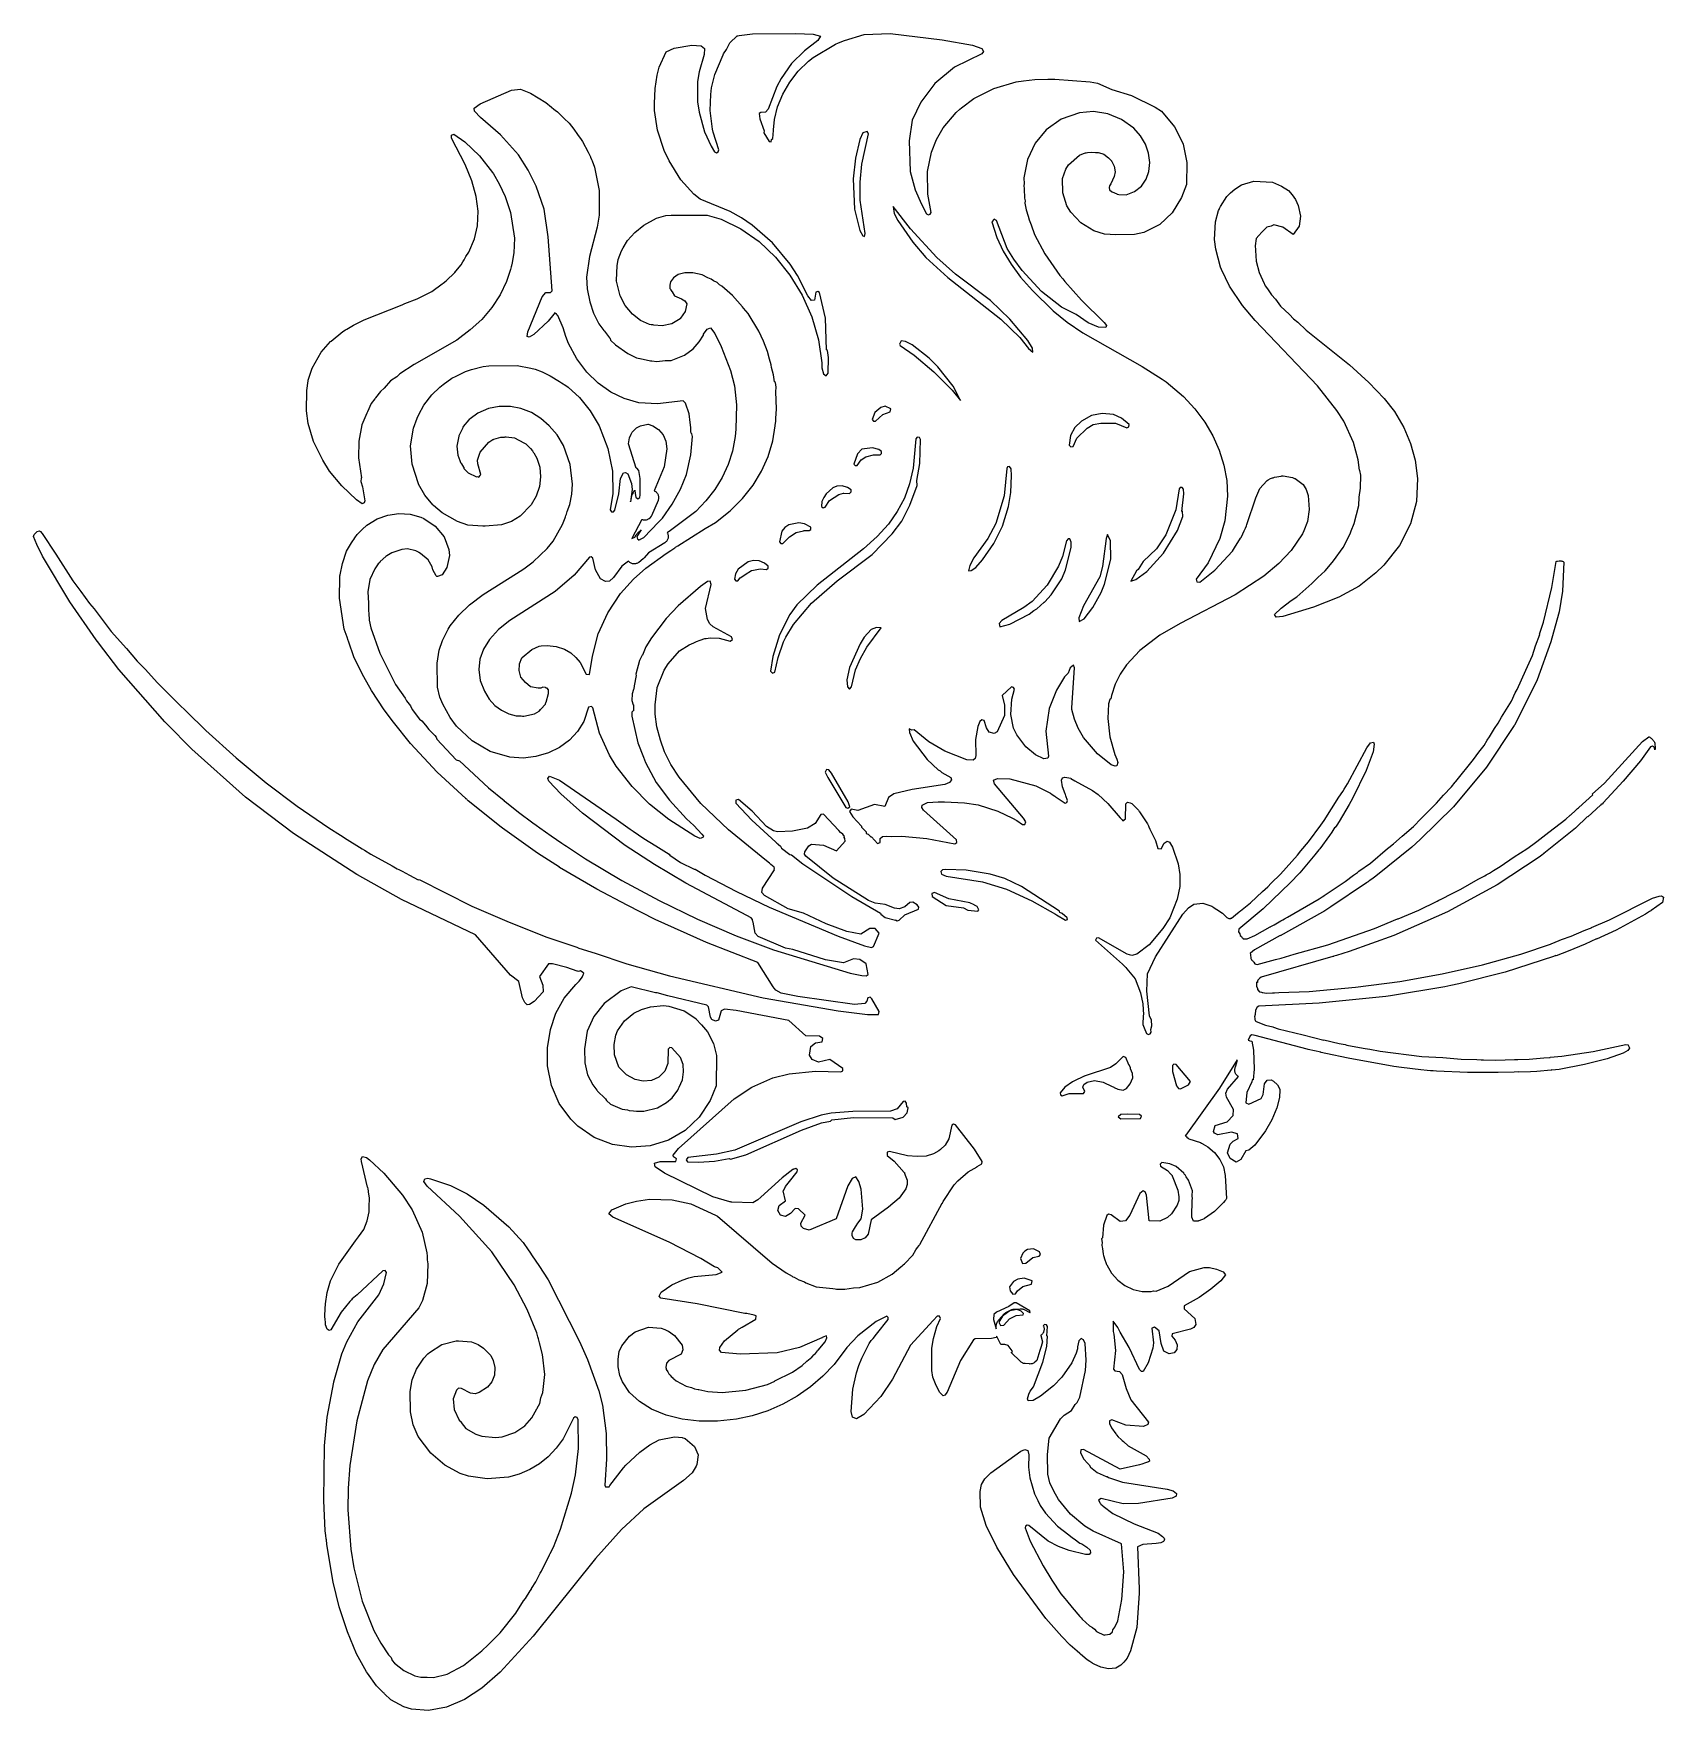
# Model space of a CAD drawing. Header units: millimetres. Extents: x 23 to 290, y 17 to 291.
import ezdxf

# ---------------------------------------------------------------- set-up
doc = ezdxf.new("R2010")
doc.units = ezdxf.units.MM
doc.layers.add('CUT', color=7, linetype='CONTINUOUS')

msp = doc.modelspace()

# ---------------------------------------------------------------- linework, layer by layer
at = {"layer": 'CUT'}
for points in [[(188.3573, 78.3869), (188.2649, 78.3134), (188.2538, 78.3054), (188.2445, 78.2365), (188.5219, 77.2208), (188.2852, 76.4645), (188.0775, 75.8012), (187.5639, 74.1601), (187.2359, 73.8816), (187.142, 73.8095), (187.0414, 73.747), (186.9351, 73.6947), (186.8242, 73.6531), (186.7098, 73.6227), (186.5929, 73.6037), (186.4747, 73.5964), (186.3563, 73.6007), (185.6531, 73.6612), (185.5372, 73.6769), (185.4234, 73.7037), (185.3128, 73.7416), (185.2064, 73.79), (185.1052, 73.8485), (185.0102, 73.9166), (184.9222, 73.9937), (183.3796, 75.4837), (183.5926, 75.5636), (183.563, 75.7708), (182.9118, 76.5995), (182.3199, 76.8067), (181.6962, 76.816), (181.0217, 78.1048), (180.9949, 78.1636), (180.9494, 77.9524), (180.1413, 77.7516), (177.5064, 77.7198), (177.2233, 77.5531), (175.1024, 74.1855), (172.9099, 69.0027), (172.5437, 68.4814), (172.2809, 68.4021), (171.6873, 68.9524), (171.0861, 70.0679), (170.5827, 71.4289), (170.4193, 72.5409), (170.4231, 76.207), (170.6883, 77.7834), (171.2341, 79.7328), (171.8028, 81.037), (171.6344, 81.3969), (171.2723, 81.4373), (170.674, 80.7797), (170.6587, 80.7727), (170.6216, 80.7222), (166.9299, 76.6655), (163.9413, 71.1031), (162.0687, 68.2791), (159.2624, 65.3505), (158.0641, 64.6439), (157.4121, 64.9281), (157.1908, 65.8238), (157.486, 69.4831), (158.0777, 72.1419), (158.4431, 73.3339), (158.949, 74.5427), (160.1643, 76.9661), (160.2676, 77.1401), (160.4957, 77.4274), (160.6138, 77.5763), (160.7875, 77.7952), (161.3429, 78.4951), (163.2514, 80.8572), (163.2759, 81.1943), (163.0275, 81.4236), (161.2923, 80.5307), (158.2746, 78.1851), (156.5073, 76.2725), (154.4066, 73.5172), (152.585, 71.6091), (150.5547, 69.8802), (148.3492, 68.3622), (146.0235, 67.0521), (143.5741, 65.9494), (141.0341, 65.1154), (138.443, 64.581), (135.3353, 64.2256), (132.3685, 64.2549), (129.5661, 64.5806), (126.9363, 65.2346), (124.5697, 66.2021), (122.5641, 67.4526), (120.9486, 68.9231), (119.8047, 70.6689), (119.3463, 71.7087), (119.0942, 73.1464), (119.0935, 73.2128), (119.0926, 73.2972), (119.0901, 73.5337), (119.0808, 74.4119), (119.2788, 75.6595), (119.687, 76.5824), (120.9262, 78.1292), (121.9012, 78.8364), (124.0436, 79.6182), (124.044, 79.6182), (126.1408, 79.4716), (126.7544, 79.2329), (127.2918, 78.9946), (127.3377, 78.9638), (128.2862, 78.246), (129.5651, 76.7073), (129.6976, 75.8985), (129.3855, 75.2247), (127.372, 74.1907), (126.9834, 73.7362), (126.8658, 73.0022), (126.9332, 72.8712), (126.9324, 72.7246), (127.2134, 72.3272), (127.3955, 71.9736), (127.6022, 71.7773), (127.7541, 71.5625), (127.9912, 71.4078), (128.0344, 71.3666), (128.0506, 71.2966), (128.2092, 71.2006), (128.6072, 70.8225), (130.197, 69.9681), (131.0843, 69.7559), (131.5907, 69.5554), (132.1606, 69.4305), (132.2208, 69.4081), (132.2827, 69.4038), (133.7513, 69.0819), (136.119, 68.9339), (139.9962, 69.3186), (143.5479, 70.2657), (144.7021, 70.7985), (144.7317, 70.8313), (147.6211, 72.2394), (149.2058, 73.3455), (149.9293, 74.0445), (150.776, 74.7128), (151.1545, 75.1589), (151.1839, 75.1197), (151.723, 75.7776), (151.7581, 75.8115), (151.7891, 75.8583), (152.9301, 77.2506), (153.2261, 77.8722), (153.1669, 78.1977), (152.5749, 77.9906), (152.5036, 77.8921), (152.4259, 77.9044), (148.7552, 76.2793), (145.1269, 75.4464), (139.0521, 75.2059), (136.0032, 75.4781), (135.6844, 75.851), (135.7121, 76.3065), (136.4912, 77.3857), (138.6494, 79.2026), (138.7625, 79.2718), (138.8043, 79.2973), (138.9036, 79.3581), (139.3603, 79.6375), (141.6173, 80.9439), (141.6762, 81.4986), (141.3659, 81.561), (141.3234, 81.5986), (140.1159, 81.8372), (139.8323, 81.869), (132.0199, 83.4385), (126.0551, 84.3595), (125.8174, 84.7193), (126.106, 85.3501), (127.8876, 86.5231), (129.5765, 87.3108), (130.6533, 87.6789), (131.5251, 87.8856), (135.1423, 88.2311), (136.0894, 88.6455), (135.3791, 89.3262), (134.8508, 89.4719), (132.6075, 90.8627), (127.4461, 93.5466), (118.2161, 97.6288), (117.5901, 98.1567), (118.0581, 98.817), (120.3369, 99.7755), (122.0901, 100.2179), (124.221, 100.5435), (127.9503, 100.4547), (130.9691, 99.8035), (135.0407, 97.9365), (135.3557, 97.7535), (144.2926, 90.1179), (146.5797, 88.504), (147.5628, 87.9632), (147.6874, 87.8759), (147.8563, 87.8018), (148.6528, 87.3637), (149.5882, 87.0382), (149.7928, 86.8697), (151.4798, 86.2481), (154.2158, 85.9305), (154.5835, 85.8676), (154.7912, 85.8638), (154.7947, 85.8634), (154.7987, 85.8636), (156.1702, 85.8385), (157.6116, 86.0584), (158.6423, 86.1297), (161.5724, 86.9584), (163.9106, 88.3199), (165.3539, 89.5123), (165.6151, 89.7033), (165.7386, 89.83), (165.9528, 90.0069), (167.2846, 91.398), (167.7876, 92.2878), (168.083, 92.6784), (168.3298, 92.9752), (168.3846, 93.0771), (168.4157, 93.1183), (172.1092, 99.9054), (172.1229, 99.9299), (172.1985, 100.0651), (172.2481, 100.1537), (174.0662, 102.9105), (174.6749, 103.5401), (176.3413, 105.0422), (177.7916, 105.8709), (177.8296, 105.9158), (178.6047, 106.3641), (178.6124, 106.7408), (177.3599, 108.7596), (174.2918, 112.7284), (173.9509, 112.8509), (173.6565, 112.6398), (173.1647, 110.4187), (172.5757, 109.3904), (171.8163, 108.6583), (171.5492, 108.4714), (170.681, 107.9869), (169.4526, 107.6185), (167.9953, 107.5274), (166.4247, 107.6468), (163.4545, 108.3491), (163.1068, 108.2226), (163.09, 107.7253), (164.2436, 106.7689), (165.8938, 104.9243), (165.9113, 104.903), (165.9275, 104.862), (165.9564, 104.7888), (166.0666, 104.5093), (166.3887, 103.6924), (166.3582, 102.9608), (166.1282, 102.2334), (165.0827, 100.7387), (163.3338, 99.2274), (160.5012, 97.1871), (159.9799, 94.8489), (159.4779, 94.2197), (158.785, 93.889), (157.9686, 93.9122), (157.5952, 94.1139), (157.3845, 94.6436), (157.3834, 94.6767), (157.3817, 94.7267), (157.3723, 95.0094), (157.4484, 95.2256), (157.9215, 96.0088), (158.0277, 96.1845), (158.0399, 96.2048), (158.3103, 96.6524), (158.8254, 97.3238), (159.1412, 98.9072), (158.8182, 102.1725), (158.4411, 103.4695), (157.9543, 104.2121), (157.3779, 103.9283), (156.6657, 102.7201), (154.7556, 97.3665), (150.3215, 95.4821), (149.3903, 95.7606), (149.0141, 96.1278), (148.9831, 96.6412), (149.6678, 97.9434), (148.584, 98.9849), (148.0656, 99.054), (147.2804, 98.2119), (146.4695, 97.7308), (145.6629, 97.956), (145.2073, 98.6962), (145.4048, 99.53), (146.4456, 100.2938), (146.0996, 101.9046), (146.1717, 102.0573), (146.4912, 102.6276), (147.3136, 103.7062), (148.1701, 104.7678), (148.3939, 105.0275), (148.4123, 105.3607), (148.1659, 105.5858), (147.8334, 105.4736), (147.7748, 105.4717), (147.7314, 105.4391), (147.644, 105.4097), (145.9086, 104.0578), (142.4566, 100.9053), (141.9347, 100.4404), (141.1097, 99.9383), (137.693, 100.0636), (137.6017, 100.0825), (137.591, 100.0847), (137.4949, 100.1045), (137.3771, 100.1288), (134.5809, 100.9449), (126.6881, 104.8032), (125.1539, 105.8561), (125.0125, 106.4715), (125.9663, 106.7001), (128.5319, 106.7278), (128.6572, 107.1776), (128.1562, 107.5), (128.0997, 107.7445), (128.979, 108.824), (138.0933, 116.9591), (140.9521, 118.8804), (144.412, 120.3886), (147.0775, 121.0799), (151.3755, 121.4706), (155.539, 121.3841), (155.8245, 121.5551), (155.8609, 121.9203), (153.7271, 123.4226), (151.8465, 122.9467), (150.8155, 123.3768), (150.4116, 124.1259), (150.617, 125.5376), (151.3553, 126.1249), (152.4471, 126.3108), (152.5776, 126.8236), (152.0372, 127.1959), (149.8159, 127.2906), (147.0268, 129.7775), (138.4153, 131.4147), (136.5051, 131.6178), (135.9354, 131.3427), (135.4931, 129.8147), (135.009, 129.6697), (134.4319, 129.9671), (134.1852, 130.3138), (133.8535, 132.0419), (133.616, 132.2925), (127.2405, 133.8301), (125.4584, 134.3075), (125.1951, 134.3234), (121.236, 135.2782), (119.6058, 134.6258), (116.7806, 132.5544), (115.0999, 130.4342), (114.0119, 128.0315), (113.5695, 125.1687), (113.6293, 122.8391), (114.0728, 120.8915), (114.9399, 119.2419), (115.6013, 118.3966), (115.6745, 118.3268), (115.7291, 118.2348), (116.9642, 117.0063), (117.0478, 116.9506), (117.177, 116.6738), (117.8281, 116.1115), (119.7223, 115.2827), (120.6333, 115.1461), (120.8751, 115.0563), (121.5938, 115.002), (122.0901, 114.9276), (123.3035, 114.9572), (125.5233, 115.4899), (127.0031, 116.3482), (127.9207, 117.1474), (128.8678, 118.3904), (128.9542, 118.6756), (129.0954, 118.8781), (129.5937, 120.0626), (129.8081, 121.4038), (129.7181, 122.5955), (129.3079, 123.7163), (127.8921, 125.3062), (127.5191, 125.3449), (127.2948, 125.089), (127.2388, 122.765), (126.7036, 121.4706), (125.7604, 120.5266), (124.5253, 119.986), (123.1936, 119.8693), (121.8514, 120.1363), (120.4627, 120.8813), (119.2092, 122.1733), (118.5091, 124.1592), (118.4496, 125.8531), (118.7173, 127.3698), (118.9863, 128.0978), (120.1316, 129.7418), (121.6757, 130.9691), (122.9188, 131.5907), (124.3986, 132.005), (126.5045, 132.2088), (127.3851, 132.148), (129.8658, 131.3845), (131.7851, 130.0875), (131.8085, 130.069), (132.7007, 129.0991), (133.7092, 127.9021), (134.6627, 126.0276), (135.1987, 124.0623), (135.1108, 119.0891), (134.1419, 116.7207), (132.3432, 113.965), (130.028, 111.7703), (127.3232, 110.237), (124.3495, 109.306), (121.285, 109.0655), (118.1906, 109.4864), (115.1823, 110.6486), (112.5151, 112.5169), (111.3562, 113.6447), (109.4606, 116.2238), (108.1927, 119.1389), (107.5552, 122.3839), (107.5323, 125.3293), (108.0019, 128.335), (108.8898, 130.9987), (110.2809, 133.4257), (112.168, 135.6976), (112.7078, 136.2374), (113.2406, 136.9181), (113.2553, 137.0066), (113.3293, 137.0957), (113.4773, 137.5397), (113.3575, 137.6196), (113.3589, 137.6285), (113.3392, 137.6318), (112.9446, 137.8948), (112.6158, 137.8028), (112.4153, 137.8598), (112.3627, 137.8547), (110.7154, 138.4656), (108.3381, 139.046), (107.712, 139.0437), (106.2423, 137.0014), (106.7792, 135.5679), (106.8173, 134.4965), (105.3328, 132.9165), (104.6097, 132.4135), (104.2135, 132.3483), (103.8045, 132.715), (103.42, 133.515), (102.8607, 136.1648), (101.4955, 137.2085), (95.736, 143.8123), (83.6701, 149.5747), (76.4302, 153.6066), (76.3685, 153.6426), (76.3508, 153.6529), (76.3464, 153.6555), (76.3446, 153.6566), (65.9765, 160.3619), (58.124, 166.3174), (49.3494, 174.1423), (45.2423, 178.2782), (44.9489, 178.6072), (37.4331, 187.1833), (34.0829, 191.5469), (33.9543, 191.7234), (33.9396, 191.7435), (33.902, 191.7952), (33.7271, 192.0352), (29.4244, 198.2757), (24.9199, 205.7434), (23.9928, 207.6152), (23.4633, 208.9383), (23.5666, 209.2529), (24.0732, 209.7568), (24.4424, 209.8458), (24.6234, 209.7479), (24.9008, 209.4242), (27.1125, 206.0314), (29.8941, 201.7016), (31.2263, 199.9423), (32.6417, 198.0094), (33.366, 197.1167), (36.1589, 193.4284), (38.6824, 190.618), (40.4157, 188.5811), (41.7628, 187.1874), (43.6882, 185.0431), (46.7612, 182.016), (47.2354, 181.5254), (48.4973, 180.3058), (51.6197, 177.2301), (56.5871, 172.7658), (61.5402, 168.6677), (66.5781, 164.845), (71.7791, 161.2698), (73.6571, 160.0961), (73.7581, 160.0292), (74.3158, 159.6845), (77.2171, 157.8714), (77.6202, 157.6419), (78.6361, 157.0139), (82.1018, 155.0908), (82.9678, 154.5979), (83.1941, 154.4847), (83.7381, 154.1829), (84.9762, 153.5782), (86.399, 152.8059), (86.5187, 152.8222), (95.148, 148.5072), (101.2507, 145.8704), (107.4317, 143.4161), (112.3596, 141.7773), (112.6517, 141.6358), (115.3082, 140.7764), (115.3589, 140.7798), (120.4871, 139.0742), (127.507, 137.0897), (142.7968, 133.482), (155.058, 131.3548), (159.8934, 130.7649), (161.6976, 130.7679), (161.8064, 131.2427), (160.6121, 133.3338), (160.2944, 133.6045), (159.9172, 133.4698), (159.7777, 132.9199), (159.4665, 132.583), (157.7325, 132.3883), (148.4958, 133.6909), (145.7593, 134.2755), (144.8704, 134.7692), (144.5938, 135.0699), (144.4307, 135.2633), (141.952, 139.25), (133.5177, 142.5573), (125.1719, 146.2862), (120.5847, 148.6299), (115.6199, 151.2692), (109.5248, 154.8203), (109.4776, 154.8504), (105.903, 157.1442), (100.1655, 161.2505), (99.9477, 161.4144), (94.5818, 165.7192), (94.385, 165.8956), (94.3161, 165.9574), (94.1958, 166.0652), (94.1651, 166.0928), (89.5138, 170.4118), (85.1243, 175.067), (82.3339, 178.5589), (80.8211, 180.6021), (78.7697, 183.7466), (77.518, 185.9971), (75.9372, 189.096), (74.9848, 191.8021), (74.9319, 191.9524), (74.741, 192.4947), (74.2926, 193.7685), (73.5202, 198.8703), (73.5457, 202.3049), (73.5494, 202.3236), (73.5874, 202.5141), (73.6168, 202.662), (73.9862, 204.5147), (74.6482, 206.5271), (75.473, 207.9286), (75.701, 208.2565), (75.8296, 208.4416), (76.0407, 208.7453), (76.4189, 209.2894), (77.2115, 210.109), (77.9719, 210.8047), (79.6717, 211.8171), (81.3942, 212.42), (83.2292, 212.716), (85.0642, 212.5976), (86.8401, 212.1241), (87.3272, 211.8635), (89.136, 210.6555), (90.6144, 208.8816), (91.4006, 206.8353), (91.4865, 205.814), (91.0679, 203.9003), (90.2972, 202.6772), (89.5256, 202.4109), (89.4702, 202.4145), (89.4389, 202.4165), (89.4348, 202.4168), (89.4203, 202.4177), (89.3138, 202.4918), (88.7942, 203.5148), (88.6912, 203.993), (87.9999, 205.128), (86.7829, 206.1856), (86.4621, 206.3527), (86.4468, 206.3669), (86.4306, 206.3691), (86.0196, 206.5832), (84.6298, 206.9066), (83.733, 206.8285), (82.0542, 206.2967), (81.2682, 205.8084), (81.1117, 205.6617), (80.1896, 204.8515), (80.1063, 204.7185), (79.8563, 204.484), (79.2818, 203.6728), (78.4844, 201.9301), (78.1707, 199.872), (78.2395, 198.0352), (78.2278, 196.7233), (78.3007, 196.4004), (78.3442, 195.2386), (78.6122, 193.9928), (80.1031, 189.8424), (82.6925, 184.7477), (84.2555, 182.4958), (84.4541, 182.0907), (85.109, 181.2595), (85.4194, 180.6625), (86.6033, 179.0642), (86.9675, 178.8214), (87.5958, 178.103), (88.1493, 177.4004), (89.0993, 176.3838), (89.3296, 176.1204), (89.415, 175.779), (92.6115, 172.4049), (93.1442, 172.2569), (93.1417, 172.2636), (97.8769, 167.8217), (100.437, 165.7525), (100.439, 165.7328), (100.8495, 165.4191), (102.8101, 163.8344), (105.1622, 162.1226), (105.7038, 161.7086), (106.2934, 161.2993), (108.1142, 159.9743), (109.8888, 158.8035), (110.3446, 158.4871), (110.64, 158.3079), (113.7738, 156.2406), (119.6708, 152.7024), (125.7892, 149.3916), (132.0546, 146.3471), (138.3806, 143.6271), (144.4984, 141.3509), (157.0254, 137.5388), (158.938, 137.1246), (159.6765, 137.0857), (159.9726, 137.2952), (159.6633, 139.0722), (158.6383, 139.7459), (157.5922, 139.8823), (155.969, 139.1946), (153.0089, 139.7014), (147.6386, 141.4175), (146.4829, 141.6089), (142.0001, 143.5396), (141.4816, 144.0817), (141.1567, 145.8551), (141.0953, 145.9933), (141.0853, 146.2483), (141.0407, 146.3158), (141.0413, 146.3396), (141.0148, 146.355), (140.8767, 146.5639), (140.1187, 146.9434), (130.1813, 152.2466), (125.0216, 155.2718), (120.259, 158.4074), (113.2497, 163.6942), (109.6893, 166.8397), (107.7735, 168.9044), (107.6167, 169.3825), (107.8641, 169.7424), (109.5202, 169.0685), (118.7475, 162.6864), (121.0498, 161.0678), (121.5643, 160.7381), (123.2751, 159.5549), (125.2748, 158.3609), (127.4137, 156.9905), (127.5359, 156.8073), (129.2821, 155.6234), (131.5315, 154.5283), (131.7116, 154.5177), (133.3128, 153.5617), (138.456, 150.8716), (143.7894, 148.3234), (155.106, 143.5959), (159.4034, 141.9969), (160.5083, 141.7262), (160.8421, 141.8648), (161.7752, 144.072), (161.1541, 144.8362), (160.2346, 144.8313), (158.7801, 143.9018), (156.5196, 144.3506), (153.1237, 145.6005), (149.4122, 147.3511), (146.9136, 148.0677), (143.0084, 150.2133), (142.6071, 150.7402), (142.7017, 151.4373), (144.6396, 154.4311), (144.6323, 154.5249), (144.6847, 154.6017), (144.6355, 154.6565), (144.6633, 154.7383), (144.6121, 154.7823), (144.6068, 154.8505), (144.0579, 155.2998), (143.8639, 155.5158), (143.0938, 156.0888), (137.1592, 160.946), (132.6012, 165.2672), (129.0736, 169.5724), (127.7215, 171.63), (126.656, 173.7001), (125.9994, 175.6428), (125.4167, 177.8342), (125.1381, 179.8914), (125.1374, 181.3945), (125.1385, 181.4024), (125.1382, 181.405), (125.4624, 184.1763), (125.4865, 184.2689), (125.4937, 184.2733), (126.6184, 187.085), (127.2695, 188.1209), (129.1341, 190.2223), (130.7214, 191.2382), (131.113, 191.407), (131.4621, 191.5574), (131.9072, 191.7493), (132.5007, 192.0051), (133.248, 192.2411), (133.2842, 192.2482), (133.305, 192.2506), (133.4205, 192.264), (133.4902, 192.2721), (134.1205, 192.3452), (135.6178, 192.2935), (137.4022, 191.8114), (137.8067, 192.1011), (137.6303, 192.5338), (134.6502, 194.1772), (134.0926, 194.6772), (133.7267, 195.3451), (133.364, 197.1934), (134.2888, 201.0891), (134.1231, 201.6143), (133.72, 201.6112), (132.552, 200.7442), (128.92, 197.5845), (126.9487, 195.5532), (124.5518, 192.3968), (123.6277, 190.8737), (123.086, 189.5593), (123.0372, 189.5416), (122.7287, 188.9825), (122.5636, 188.6832), (121.9717, 186.4043), (122.0433, 186.1895), (121.7094, 184.5344), (121.677, 184.0185), (121.5869, 183.9477), (121.4093, 183.2374), (121.3205, 182.1127), (121.5573, 181.4024), (121.5894, 181.4147), (121.5894, 180.4441), (121.5277, 180.4553), (121.3501, 180.2185), (121.3501, 179.5378), (122.2972, 175.2166), (123.2288, 172.8334), (123.5699, 171.961), (125.3161, 168.7349), (127.5063, 165.8344), (130.2884, 162.7563), (131.4759, 161.6714), (132.7933, 160.2792), (133.0391, 159.9255), (132.9302, 159.6997), (132.4972, 159.5617), (131.6277, 159.9143), (127.3887, 162.6418), (124.225, 165.1787), (121.362, 168.0439), (118.7868, 171.3886), (117.696, 173.1768), (116.0578, 176.7567), (114.9582, 180.9088), (114.7471, 181.1607), (114.2513, 181.0137), (113.4723, 178.7078), (112.4603, 177.0733), (111.1303, 175.6227), (109.5008, 174.4453), (107.6872, 173.5521), (105.6492, 172.9355), (103.567, 172.6988), (101.3999, 172.849), (98.1758, 173.8016), (95.1908, 175.537), (92.673, 177.9125), (91.6241, 179.3262), (90.4053, 181.5287), (89.9218, 182.683), (89.5637, 184.325), (89.5057, 188.2251), (89.8333, 190.3611), (90.3772, 191.9388), (90.6434, 192.4747), (91.1221, 193.4387), (91.1328, 193.4603), (91.3085, 193.8141), (91.6165, 194.3592), (93.0068, 196.0638), (94.7654, 197.7637), (97.0339, 199.4601), (102.4397, 202.8875), (102.4538, 202.8961), (102.4565, 202.8981), (103.6571, 203.6593), (105.1899, 204.7811), (107.5044, 206.9792), (108.4623, 208.2077), (110.0093, 210.9293), (110.4001, 212.006), (110.4776, 212.1697), (110.5456, 212.4069), (110.6247, 212.6247), (110.7093, 212.805), (110.7668, 213.0162), (111.1936, 214.1921), (111.4946, 215.8701), (111.6085, 217.5073), (111.2532, 220.7125), (110.1331, 223.8144), (109.102, 225.5568), (107.8286, 227.0613), (106.4272, 228.2608), (104.8917, 229.2006), (103.1783, 229.8563), (101.478, 230.1977), (99.6445, 230.2038), (97.8985, 229.8955), (96.1529, 229.1356), (94.8984, 228.1783), (94.7355, 228.0619), (94.7161, 228.0392), (94.7113, 228.0355), (94.6836, 228.001), (93.7667, 226.9226), (93.6822, 226.7517), (93.6808, 226.7499), (93.6689, 226.7249), (93.0658, 225.5044), (93.0559, 225.428), (93.0113, 225.3337), (92.7098, 223.7207), (92.8557, 222.2494), (93.2113, 221.3617), (93.3061, 221.0357), (93.39, 220.9158), (93.408, 220.8707), (93.4543, 220.8239), (93.8207, 220.3), (93.8612, 220.2665), (93.8545, 220.0856), (94.5353, 219.3753), (95.9263, 218.7242), (96.0661, 218.7708), (96.3263, 218.6672), (96.4956, 218.914), (96.5479, 218.9314), (96.5351, 218.9714), (96.6246, 219.1018), (96.1543, 220.812), (96.1071, 221.4317), (96.496, 222.7246), (97.9175, 224.3486), (98.5859, 224.7854), (98.6664, 224.8259), (98.6774, 224.8314), (98.7002, 224.8429), (98.7345, 224.8602), (99.8756, 225.1713), (100.2667, 225.1998), (100.482, 225.2155), (100.6026, 225.2244), (100.7872, 225.2378), (102.1433, 225.0806), (103.6467, 224.2897), (103.9775, 224.0816), (104.7391, 223.3522), (105.0629, 222.9327), (105.1417, 222.8306), (105.2149, 222.7358), (105.2959, 222.631), (105.7952, 221.77), (106.2829, 220.3046), (106.4057, 218.7204), (106.2284, 217.1421), (105.7071, 215.5613), (104.8855, 214.1023), (103.051, 212.2931), (101.63, 211.4123), (100.0375, 210.88), (97.3378, 210.6298), (96.983, 210.6235), (94.5042, 210.7919), (92.8397, 211.4055), (90.287, 212.83), (88.8906, 214.0265), (88.7988, 214.1063), (88.7773, 214.1249), (88.7736, 214.1281), (88.7686, 214.1324), (87.4809, 215.6857), (86.4573, 217.4943), (86.4087, 217.5826), (85.3715, 220.7794), (85.1452, 223.7681), (85.6266, 226.6562), (86.1902, 228.2734), (86.4748, 228.9101), (87.3136, 230.415), (88.6159, 232.102), (89.9088, 233.3453), (90.4704, 233.8065), (91.9011, 234.8249), (92.5773, 235.1733), (94.1205, 235.9236), (95.1182, 236.27), (97.0141, 236.727), (97.9389, 236.8671), (102.556, 236.8967), (104.8094, 236.4825), (105.4997, 236.2899), (106.6725, 235.8614), (107.9936, 235.2504), (109.4782, 234.2917), (109.808, 234.0787), (110.5112, 233.6246), (110.938, 233.349), (112.7493, 231.6993), (112.9697, 231.4347), (114.5231, 229.4741), (115.9625, 227.0359), (117.4074, 223.3411), (118.1563, 219.6066), (118.2143, 215.9552), (117.7619, 213.3201), (118.0043, 212.9675), (118.3329, 212.9836), (118.5408, 213.2672), (119.2129, 215.9225), (119.4596, 218.4467), (119.949, 219.3656), (120.3083, 219.4297), (120.6603, 219.2034), (121.2909, 217.6325), (121.4094, 216.6486), (121.0895, 214.6352), (121.0993, 214.6484), (121.1315, 214.6838), (121.2114, 214.9051), (121.2643, 215.3465), (121.2828, 215.457), (121.3116, 215.5653), (121.3503, 215.6705), (121.3987, 215.7716), (121.4563, 215.8677), (121.5226, 215.958), (121.5366, 215.9737), (121.5623, 216.07), (121.6045, 216.182), (121.6577, 216.2892), (121.7213, 216.3906), (121.7947, 216.4852), (121.8401, 216.5329), (121.8829, 215.9717), (121.9717, 215.3797), (122.3268, 215.1133), (122.6228, 215.3205), (122.7116, 215.7349), (122.7116, 216.9016), (122.7116, 218.4282), (122.4748, 219.7305), (122.1492, 220.1152), (122.0153, 220.1274), (120.7888, 224.1007), (120.9383, 225.0746), (121.2034, 225.6733), (121.3928, 226.0135), (122.0857, 226.7264), (122.7412, 227.0705), (123.9547, 227.3073), (123.9587, 227.3125), (123.9763, 227.3111), (124.7906, 227.0493), (125.7173, 226.4531), (126.449, 225.583), (126.9116, 224.511), (127.0643, 223.2882), (126.6333, 220.3567), (124.9752, 216.4229), (125.0049, 216.4111), (125.1079, 216.3582), (125.2054, 216.2957), (125.2963, 216.2241), (125.38, 216.1441), (125.4555, 216.0564), (125.5223, 215.9618), (125.5796, 215.8612), (125.6269, 215.7556), (125.6639, 215.6459), (125.6901, 215.5331), (125.7053, 215.4183), (125.7094, 215.3027), (125.7023, 215.1871), (125.6842, 215.0728), (125.6551, 214.9607), (125.6153, 214.852), (124.5599, 212.3481), (124.5572, 212.3425), (124.5098, 212.2833), (124.5061, 212.2787), (124.1591, 211.8448), (124.1235, 211.8183), (124.0242, 211.7583), (123.9196, 211.7082), (123.8107, 211.6685), (123.6984, 211.6394), (123.5839, 211.6213), (123.4681, 211.6143), (123.3522, 211.6186), (123.2373, 211.634), (123.1243, 211.6604), (123.0145, 211.6977), (122.9593, 211.7225), (121.3419, 208.6332), (121.8134, 208.8373), (122.0411, 209.2213), (122.1221, 209.3408), (122.2169, 209.4498), (122.3276, 209.5625), (122.4032, 209.6331), (122.4846, 209.697), (122.5711, 209.7536), (122.5801, 209.7584), (122.8367, 210.0249), (122.1312, 208.9671), (122.2428, 208.4881), (122.5021, 208.4819), (122.4452, 208.3652), (122.6783, 208.4777), (122.7045, 208.4771), (122.7318, 208.5036), (123.3035, 208.7796), (125.7125, 211.2821), (126.352, 211.9465), (127.9503, 214.2254), (129.3117, 216.682), (130.2884, 219.0793), (130.9691, 222.2758), (131.2355, 225.3243), (131.1467, 225.7387), (131.0283, 225.8452), (130.999, 226.1272), (130.9911, 226.7566), (130.847, 227.5918), (130.7018, 228.9911), (130.1351, 230.7454), (129.7342, 231.1516), (125.5117, 230.6203), (122.497, 230.8305), (120.0974, 231.5023), (117.87, 232.5726), (115.8108, 234.0299), (113.9708, 235.8414), (112.3403, 238.0202), (110.9678, 240.5052), (110.5082, 241.6571), (110.0737, 243.0825), (109.2154, 245.0655), (109.1151, 245.149), (109.0317, 245.3582), (108.8785, 245.3462), (108.6826, 245.5094), (108.6481, 245.3283), (108.562, 245.3216), (107.6427, 244.1434), (105.2967, 242.0052), (104.5161, 241.552), (104.2189, 241.6614), (104.3124, 242.4142), (106.6863, 248.1419), (107.2864, 248.846), (108.038, 248.8439), (108.3055, 249.1493), (107.644, 257.9603), (106.9716, 262.4656), (105.7035, 266.2717), (104.3813, 268.8847), (102.7765, 271.3647), (99.8733, 274.6513), (96.5489, 277.4724), (95.595, 278.5282), (95.5574, 279.0276), (96.4944, 279.6937), (101.6692, 281.9564), (103.1183, 282.1151), (104.7671, 281.471), (107.2761, 279.9137), (108.1895, 279.1703), (108.5902, 278.8442), (108.8147, 278.6615), (109.1501, 278.3885), (110.2161, 277.362), (110.2169, 277.3613), (110.2384, 277.3397), (111.0551, 276.523), (111.8266, 275.5513), (112.4455, 274.689), (112.7001, 274.3343), (112.9276, 274.0175), (113.2637, 273.5491), (114.2107, 271.8274), (114.5592, 271.0432), (114.5842, 270.9871), (114.7538, 270.6054), (114.8533, 270.3816), (115.2232, 269.3714), (115.962, 265.5593), (115.9621, 261.5094), (115.6609, 259.5357), (114.3896, 254.7423), (113.9247, 251.371), (114.0391, 249.4307), (114.4537, 247.3547), (115.0564, 245.4882), (115.9196, 243.7335), (116.7454, 242.6493), (116.7845, 242.587), (116.8328, 242.5346), (117.6684, 241.4373), (117.7804, 241.3405), (117.8577, 241.0699), (118.6568, 240.2708), (120.699, 238.8797), (122.1196, 238.1694), (122.6601, 238.0556), (122.6635, 238.0539), (122.6971, 238.0478), (124.369, 237.6958), (124.6209, 237.7002), (125.4388, 237.5524), (126.7899, 237.7379), (127.7727, 237.755), (129.9333, 238.5837), (131.3835, 239.6492), (132.3602, 240.7739), (133.0409, 241.869), (133.0597, 242.0118), (133.6287, 242.8363), (134.1912, 243.0663), (134.8995, 242.1676), (135.9521, 240.008), (137.4706, 236.1095), (138.1281, 233.6029), (138.4588, 230.4937), (138.3571, 226.4808), (138.2568, 225.2763), (137.8058, 222.9212), (137.0608, 220.7087), (136.1077, 218.6187), (134.8818, 216.639), (133.45, 214.7862), (131.7786, 213.0516), (127.6621, 209.9142), (127.0966, 209.5654), (127.1417, 209.4881), (127.1914, 209.3793), (127.23, 209.266), (127.2571, 209.1495), (127.2725, 209.0308), (127.276, 208.9113), (127.2676, 208.7919), (127.2473, 208.674), (127.2154, 208.5587), (127.1721, 208.4471), (127.118, 208.3404), (127.0535, 208.2397), (126.9793, 208.1458), (126.8961, 208.0598), (126.8048, 207.9825), (126.7062, 207.9147), (124.0581, 206.2813), (123.341, 205.4395), (123.2562, 205.3498), (123.1627, 205.2693), (122.4521, 204.7184), (122.3539, 204.6498), (122.2494, 204.5914), (122.1397, 204.5437), (122.0257, 204.5072), (121.9086, 204.4822), (121.7897, 204.469), (121.67, 204.4677), (121.5508, 204.4783), (121.4332, 204.5008), (121.3184, 204.5348), (121.2077, 204.5801), (121.1019, 204.6363), (121.0023, 204.7027), (120.9098, 204.7786), (120.8254, 204.8634), (120.7693, 204.9322), (119.6808, 204.0883), (118.3497, 202.2294), (117.6776, 201.6632), (116.9961, 201.5942), (116.1854, 202.0186), (115.4073, 203.4804), (114.9387, 205.3968), (114.6734, 205.5955), (114.382, 205.5402), (111.8798, 202.5944), (108.7655, 199.9237), (101.3913, 195.2196), (99.5339, 193.7379), (98.0586, 192.1077), (97.065, 190.5138), (96.4743, 188.8887), (96.2905, 187.1972), (96.547, 185.3923), (97.2122, 183.6268), (98.014, 182.3304), (98.94, 181.3225), (100.0036, 180.518), (101.217, 179.933), (102.4076, 179.631), (103.1146, 179.613), (103.2096, 179.605), (103.4503, 179.5722), (103.4793, 179.582), (103.6511, 179.5674), (105.3974, 179.9225), (106.1669, 180.3961), (106.4085, 180.6511), (106.4261, 180.6601), (106.4582, 180.7036), (107.2324, 181.5208), (107.2591, 181.7885), (107.3186, 181.8691), (107.7034, 183.2725), (107.6772, 183.8929), (107.4812, 184.1512), (107.3239, 184.1514), (107.219, 184.2632), (106.7615, 184.3192), (106.4327, 184.1531), (105.9921, 184.154), (104.7755, 184.3802), (103.9129, 185.0474), (103.1994, 185.952), (102.8809, 187.0014), (102.939, 187.9909), (102.965, 188.0967), (103.3472, 189.0757), (103.4105, 189.1535), (104.9534, 190.4591), (106.1452, 191.0114), (106.4998, 191.0436), (107.4987, 191.1102), (108.9786, 190.9326), (110.298, 190.4928), (111.3335, 189.9005), (112.1563, 189.1745), (112.8898, 188.3141), (113.8763, 186.4214), (114.4269, 186.3725), (114.9017, 189.3857), (115.8319, 193.0032), (117.3861, 196.4638), (119.4586, 199.6022), (121.6096, 201.9658), (123.6226, 203.7687), (126.9236, 206.1767), (127.6867, 206.6686), (128.378, 207.1141), (128.4786, 207.1789), (128.8721, 207.4326), (133.3442, 210.2424), (134.9943, 211.2361), (137.3917, 213.1599), (139.4339, 215.1725), (141.1505, 217.3331), (142.5416, 219.6121), (143.6071, 222.0094), (144.3766, 224.5844), (144.7866, 227.0675), (144.7917, 227.0932), (144.7925, 227.1028), (144.9093, 227.8104), (144.8767, 228.2344), (144.9947, 229.8188), (144.9044, 232.5975), (144.9389, 233.3747), (144.8205, 234.1442), (144.6613, 234.2557), (144.4984, 235.3612), (144.1764, 236.6044), (144.1175, 237.0033), (143.8286, 237.9476), (143.5011, 239.2122), (142.8562, 240.9164), (142.1101, 242.527), (140.34, 245.4292), (139.5919, 246.2916), (139.4296, 246.5164), (137.792, 248.3617), (136.0724, 249.8811), (135.6884, 250.1314), (135.2984, 250.4697), (134.6806, 250.7882), (134.3034, 251.034), (133.7857, 251.2494), (132.8373, 251.7383), (131.2842, 252.0726), (130.0087, 252.0495), (128.9192, 251.7713), (128.1474, 251.2565), (127.6788, 250.6254), (127.5467, 250.0782), (127.5359, 250.0674), (127.5374, 250.0396), (127.5298, 250.008), (127.5421, 249.9549), (127.5655, 249.5346), (127.6827, 249.3498), (127.7059, 249.2498), (127.9137, 248.9856), (128.335, 248.3212), (129.4736, 247.823), (130.0235, 247.4654), (130.3065, 246.9767), (130.0413, 245.762), (129.2895, 244.644), (129.2461, 244.6017), (129.2292, 244.5853), (129.2209, 244.5772), (129.2123, 244.5688), (127.8808, 243.7172), (126.3051, 243.379), (124.9417, 243.531), (124.7623, 243.5509), (124.51, 243.5791), (124.1954, 243.6141), (122.7702, 244.2538), (121.4533, 245.318), (120.2463, 246.7442), (119.4027, 248.2905), (118.7956, 250.7186), (118.7892, 250.8212), (118.8378, 250.8625), (118.9055, 253.2137), (119.1066, 254.2387), (119.6376, 255.6455), (119.9018, 256.1568), (120.6368, 257.3757), (121.7982, 258.6842), (123.2693, 259.845), (125.3636, 261.0054), (126.8692, 261.4264), (127.7466, 261.5202), (133.6572, 261.4876), (135.9244, 260.8307), (139.1744, 259.2628), (142.1593, 257.1985), (144.8446, 254.6275), (147.1962, 251.6754), (149.1903, 248.3951), (150.7486, 244.8963), (151.8667, 241.0886), (152.4158, 237.3515), (152.3974, 236.512), (152.6637, 235.5353), (153.1373, 235.2393), (153.4628, 235.6832), (153.522, 238.199), (153.3149, 239.3829), (153.1946, 239.4764), (153.0188, 244.675), (152.0301, 248.8568), (151.7302, 249.0021), (151.4536, 248.8903), (151.2195, 247.5993), (150.7264, 247.5668), (150.1358, 248.2903), (148.4053, 251.6344), (147.233, 253.4836), (144.3327, 256.9763), (141.0393, 259.8618), (139.2488, 261.0671), (137.4302, 262.0806), (132.4919, 264.1371), (131.4699, 264.9308), (129.3618, 267.272), (127.4327, 270.3749), (126.6259, 272.0523), (125.5025, 275.4224), (125.0641, 278.5978), (125.0526, 279.3684), (125.05, 279.5391), (125.0478, 279.6837), (125.0464, 279.7769), (125.1292, 282.1956), (125.4757, 284.3962), (125.8059, 285.7305), (126.9636, 288.236), (128.276, 288.8335), (131.1534, 289.2847), (132.6649, 289.1938), (133.1974, 288.7572), (133.1578, 287.7939), (132.3348, 284.9406), (132.0983, 283.3905), (132.0979, 280.0524), (132.3337, 278.3536), (133.2007, 275.1151), (134.2958, 272.801), (134.8647, 271.8641), (135.1604, 271.721), (135.4604, 271.855), (135.5512, 272.1707), (134.6507, 275.0835), (134.5432, 275.5837), (134.1351, 278.6308), (134.2538, 281.2326), (134.3693, 282.3108), (134.8876, 284.5055), (136.2525, 287.74), (136.3484, 287.9093), (136.7997, 288.573), (137.3736, 289.6747), (137.3815, 289.6863), (138.5522, 290.8288), (138.5931, 290.8354), (138.6257, 290.8406), (138.6853, 290.8502), (138.8743, 290.8807), (141.0603, 291.1505), (148.1624, 291.2097), (150.9753, 291.1191), (152.1839, 290.7921), (151.7518, 290.0875), (149.5602, 288.3713), (147.454, 286.2892), (145.7505, 283.8634), (145.0464, 282.5465), (143.6294, 278.861), (143.176, 278.3271), (142.4338, 278.3053), (142.1589, 278.1049), (142.2469, 277.274), (142.9997, 275.2766), (142.9263, 274.9584), (143.7846, 273.5674), (144.1102, 273.5082), (144.188, 273.864), (144.4093, 274.0277), (144.5074, 275.3239), (144.5246, 275.4024), (144.5161, 275.4383), (144.6437, 277.1244), (145.1764, 279.2003), (146.0355, 281.2883), (147.1488, 283.2363), (148.5604, 285.0621), (150.2068, 286.6745), (150.997, 287.2813), (154.6676, 289.4645), (155.1411, 289.7136), (156.1031, 290.0625), (159.3302, 291.0258), (163.5757, 291.2088), (172.1106, 290.1715), (177.0392, 289.2806), (178.5893, 288.7761), (178.83, 288.257), (178.5735, 287.9068), (174.1322, 285.683), (170.9128, 283.0528), (168.5944, 279.9787), (167.1979, 277.0224), (166.6949, 273.6367), (166.8445, 268.6694), (167.6634, 265.6683), (168.6932, 263.288), (169.5517, 261.7209), (169.8311, 261.5385), (170.1491, 261.6393), (170.2724, 261.9493), (169.7686, 264.9129), (169.7111, 268.6553), (170.3353, 271.8072), (171.1587, 273.8813), (172.2437, 275.7736), (174.4035, 278.3177), (174.997, 278.8396), (175.2573, 279.0585), (177.2884, 280.5819), (180.5441, 282.2097), (184.2141, 283.3048), (185.4088, 283.4818), (187.2599, 283.6898), (189.38, 283.734), (189.4126, 283.7338), (189.4349, 283.7337), (189.5668, 283.7328), (190.5414, 283.7262), (196.3111, 283.3358), (197.5259, 283.1134), (199.8396, 282.0465), (203.0747, 281.0645), (206.9126, 279.1883), (207.9614, 278.498), (210.0884, 275.9521), (210.5736, 275.0133), (211.527, 273.1206), (212.1266, 270.1096), (212.0378, 266.5408), (211.2416, 264.3785), (209.6981, 261.9063), (207.7053, 260.0027), (205.0682, 258.6626), (203.5681, 258.3221), (200.5093, 258.2636), (198.6714, 258.3864), (196.9164, 258.9174), (194.7884, 260.2474), (193.1439, 261.9735), (192.5117, 263.0171), (191.827, 265.1295), (191.7916, 267.475), (192.3031, 269.0057), (192.738, 269.7494), (194.5576, 271.2973), (195.2075, 271.5801), (195.5282, 271.6749), (195.5895, 271.693), (195.6713, 271.7171), (195.8589, 271.7726), (196.5921, 271.7982), (196.5928, 271.7981), (197.1755, 271.7746), (197.2501, 271.7716), (197.5984, 271.7575), (198.207, 271.6087), (198.5327, 271.4766), (199.2902, 270.8594), (199.6229, 270.5406), (199.7275, 270.4404), (199.7596, 270.4097), (199.7862, 270.3842), (200.2106, 269.5093), (200.4062, 268.583), (200.2469, 267.8461), (199.6765, 266.6541), (199.4619, 266.2848), (199.4631, 266.208), (199.4088, 266.0946), (199.4163, 266.0384), (199.4012, 266.0231), (199.4414, 265.6445), (199.7698, 265.3841), (199.8038, 265.3525), (199.8163, 265.3472), (199.8514, 265.3194), (199.92, 265.3033), (200.6676, 264.987), (200.7315, 264.9498), (200.7583, 264.9487), (200.9665, 264.8606), (202.1929, 264.836), (203.5722, 265.3809), (204.6983, 266.2714), (205.458, 267.3766), (205.907, 268.6708), (206.0501, 270.1009), (205.8403, 271.6304), (205.3591, 273.0953), (204.5526, 274.4786), (203.425, 275.7513), (201.4473, 277.1587), (199.2131, 278.0643), (196.8199, 278.4475), (194.5356, 278.2449), (191.5499, 277.2014), (189.089, 275.4726), (187.2873, 273.2904), (186.0412, 270.615), (185.4625, 267.601), (185.4885, 266.6079), (185.4604, 266.3304), (185.5091, 265.8191), (185.5496, 264.2697), (185.6423, 263.8421), (185.6348, 263.4748), (185.8419, 262.3501), (186.1857, 261.3337), (186.3107, 260.7568), (186.6632, 259.9221), (187.2034, 258.3249), (188.8608, 255.1877), (191.347, 251.636), (191.8416, 251.1092), (192.1572, 250.6781), (194.8772, 247.5735), (198.617, 243.9499), (198.9475, 243.4359), (198.8685, 243.1494), (197.6684, 243.1728), (195.9722, 243.9104), (194.0356, 245.2787), (191.6052, 246.4667), (188.3521, 249.0069), (185.1557, 252.44), (183.7931, 254.2879), (182.7439, 256.0336), (180.9795, 260.65), (180.5755, 260.8701), (180.2404, 260.4385), (181.0583, 257.8303), (182.0728, 255.6224), (183.3636, 253.4842), (184.9301, 251.3666), (186.8622, 249.1661), (190.2698, 245.876), (192.5165, 244.0143), (195.1249, 242.2561), (204.8058, 236.7494), (208.0737, 234.662), (208.578, 234.3294), (208.6313, 234.2942), (208.7117, 234.2412), (208.7392, 234.223), (211.5437, 231.8535), (213.421, 229.8246), (215.0643, 227.668), (216.3556, 225.4376), (217.4298, 223.0848), (218.1815, 220.6315), (218.6324, 218.1223), (218.755, 215.5607), (218.3103, 211.5315), (217.4972, 208.6101), (215.5944, 204.6261), (213.6596, 201.9929), (213.739, 201.5343), (214.2334, 201.5), (216.687, 203.4579), (219.6092, 206.5214), (219.9142, 207.068), (220.8888, 208.6545), (220.9896, 208.8091), (221.0067, 208.8463), (221.0138, 208.8579), (221.0317, 208.9008), (221.4733, 209.8622), (221.7353, 210.3318), (221.849, 210.6803), (221.9552, 210.9116), (223.4032, 215.2697), (224.0686, 216.8003), (225.1965, 218.057), (225.2726, 218.1173), (225.4261, 218.2218), (225.8059, 218.4314), (226.125, 218.532), (226.2155, 218.5606), (226.3289, 218.5963), (226.4544, 218.6359), (227.5206, 218.8273), (227.6586, 218.8422), (227.7012, 218.8468), (227.7164, 218.8484), (227.8462, 218.8625), (229.402, 218.5691), (229.7449, 218.4416), (229.806, 218.4189), (229.83, 218.41), (229.8403, 218.4062), (231.1452, 217.4318), (231.6257, 216.6502), (231.9855, 215.6356), (232.1325, 213.3393), (231.8353, 211.4077), (231.2601, 209.848), (231.0457, 209.3917), (229.2038, 206.6798), (227.1765, 204.5351), (224.7326, 202.4504), (220.0074, 199.4199), (211.015, 194.7165), (207.7012, 192.793), (204.4056, 190.315), (202.2396, 187.9778), (201.1975, 186.4289), (200.416, 184.8046), (199.7742, 182.9592), (199.6781, 182.3899), (199.5453, 182.2903), (199.3086, 181.58), (199.1902, 179.1826), (199.5453, 176.1637), (200.3149, 173.2928), (200.6485, 172.5471), (200.8163, 171.9709), (200.6668, 171.4608), (200.3743, 171.3691), (199.7184, 171.6132), (197.4932, 173.4209), (195.2125, 176.0865), (194.3452, 177.5741), (193.7233, 179.0568), (193.3273, 180.6225), (193.3128, 180.9382), (193.7147, 187.4402), (193.5667, 187.8841), (193.034, 187.4402), (192.6784, 186.6104), (192.1198, 185.9706), (190.7961, 183.7965), (189.5937, 180.8356), (189.0409, 177.0921), (189.484, 173.0395), (189.3636, 172.6761), (188.6987, 172.5852), (187.3647, 173.2206), (185.7982, 174.5507), (184.2861, 176.528), (183.7725, 177.5977), (183.3271, 179.8234), (183.5016, 182.3667), (183.9126, 183.96), (183.7736, 184.2569), (183.4205, 184.3343), (181.9164, 182.9505), (182.2922, 181.3601), (182.2925, 179.6704), (181.0674, 176.9824), (180.5942, 176.7235), (179.7799, 176.9349), (179.32, 177.6691), (178.9487, 178.8451), (178.5645, 178.9715), (178.2477, 178.6739), (177.9268, 177.849), (177.5603, 175.7308), (177.5845, 173.1157), (177.4715, 172.6586), (177.1572, 172.358), (176.1175, 172.4163), (172.5054, 173.808), (169.91, 175.3458), (167.4858, 177.3421), (167.125, 177.265), (166.6927, 177.4956), (166.7223, 176.8741), (167.3734, 175.483), (169.6524, 172.4641), (171.4282, 170.8067), (171.784, 170.611), (172.0544, 170.3513), (173.4879, 169.514), (173.6152, 169.162), (173.3173, 168.729), (172.5345, 168.3816), (167.2091, 167.5824), (164.1837, 166.858), (163.3307, 166.2292), (162.7285, 164.8055), (161.0049, 165.0971), (158.3155, 164.1231), (157.2262, 164.3339), (156.9289, 163.969), (157.4793, 163.1186), (158.911, 161.5726), (158.8972, 161.4067), (159.634, 160.6522), (159.6486, 160.3589), (160.0014, 160.2759), (160.4307, 159.8363), (160.5091, 159.8469), (161.5319, 158.7425), (161.975, 158.8922), (161.9404, 159.5486), (162.3448, 159.869), (163.0249, 159.9226), (163.881, 159.8854), (165.5, 159.9394), (169.5878, 159.561), (174.155, 158.6764), (174.4827, 158.912), (174.4257, 159.3115), (169.0647, 164.1721), (168.74, 164.626), (168.7991, 165.0057), (169.7097, 165.4498), (171.4144, 165.5715), (171.5167, 165.5668), (171.7916, 165.5544), (172.4956, 165.5226), (175.7384, 165.3759), (177.9986, 165.0358), (181.196, 164.0411), (183.6235, 162.8533), (184.2853, 162.4716), (185.2315, 161.8291), (185.6037, 161.8286), (185.798, 162.2566), (185.374, 162.9024), (180.6355, 168.5021), (180.4792, 169.1022), (181.1357, 169.3801), (183.1802, 169.289), (187.4353, 168.1632), (189.811, 166.9566), (190.0837, 166.7724), (190.5134, 166.4821), (190.6563, 166.3856), (190.763, 166.3135), (192.1885, 165.3049), (192.4911, 165.4466), (192.5724, 165.7707), (192.3143, 166.5124), (192.2434, 166.7692), (192.2039, 166.8297), (191.7919, 168.0137), (191.6164, 169.077), (191.7954, 169.4495), (192.1457, 169.593), (193.1188, 169.3991), (193.1519, 169.3864), (193.7739, 168.9717), (196.6943, 167.3972), (197.586, 166.7583), (199.2045, 165.2867), (201.2173, 162.9538), (201.5099, 162.5849), (201.5348, 162.5859), (201.6425, 162.461), (202.0975, 162.7629), (202.1165, 165.2006), (202.4103, 165.4782), (202.8525, 165.4056), (203.0985, 165.2635), (204.1827, 164.1587), (204.2361, 164.0885), (204.2605, 164.0564), (204.3396, 163.9522), (204.374, 163.9069), (205.6721, 161.9508), (205.8284, 161.6226), (205.9141, 161.4426), (206.0873, 161.0791), (206.9612, 159.2444), (207.3822, 157.9414), (207.9091, 157.8873), (208.426, 158.7867), (208.8818, 159.0877), (209.2648, 158.9257), (209.7773, 158.119), (210.6976, 155.3861), (210.9706, 153.6679), (210.9429, 151.6836), (210.5546, 149.6361), (209.3268, 146.6006), (208.1846, 144.8225), (205.9326, 142.1803), (203.9524, 140.6342), (203.1006, 140.4382), (202.3558, 140.6354), (197.6895, 143.3042), (197.3242, 143.2507), (197.1678, 142.9163), (201.5692, 139.019), (202.075, 138.4949), (202.1215, 138.4468), (202.1432, 138.4243), (202.3026, 138.2591), (203.6457, 136.5855), (204.5373, 134.3262), (204.9293, 132.5255), (205.0363, 130.6953), (204.9912, 130.614), (204.932, 129.1045), (205.1584, 128.6093), (205.1596, 128.5883), (205.5269, 127.6811), (205.8279, 127.481), (206.138, 127.5873), (206.2571, 127.8926), (206.2145, 128.3153), (206.4118, 128.927), (206.323, 129.8445), (205.9883, 130.5597), (205.5806, 134.6038), (205.676, 137.4419), (206.9971, 140.2148), (211.4475, 147.188), (212.3725, 148.2055), (213.281, 148.8137), (214.7043, 148.9963), (216.2071, 148.47), (216.555, 148.2399), (216.7582, 148.1057), (217.0394, 147.9197), (217.9393, 147.3248), (218.6488, 146.6468), (218.8936, 146.5442), (218.9819, 146.4685), (219.0138, 146.4737), (219.0515, 146.4402), (219.0863, 146.4635), (219.1929, 146.4188), (219.3293, 146.5247), (219.4095, 146.5377), (220.4102, 147.3482), (220.6233, 147.4906), (220.7045, 147.5865), (220.8922, 147.7385), (222.531, 149.0113), (224.4714, 150.8708), (225.3489, 151.6538), (225.9127, 152.2519), (227.4562, 153.7311), (229.263, 155.8065), (230.2026, 156.8033), (230.7556, 157.521), (232.0313, 158.9863), (234.0192, 161.7559), (234.5693, 162.4698), (234.5884, 162.4999), (237.001, 166.3043), (237.6297, 167.2371), (237.8301, 167.6117), (238.3953, 168.5029), (241.5356, 174.3975), (242.1705, 175.2219), (242.6236, 175.3189), (242.75, 174.9915), (242.5781, 173.726), (241.4592, 170.6669), (239.1955, 166.0894), (238.6504, 165.1009), (237.0454, 162.3275), (236.6511, 161.7426), (236.3667, 161.3434), (236.3, 161.3812), (235.8228, 160.5799), (235.4366, 160.0378), (233.8488, 157.8424), (233.7131, 157.68), (233.493, 157.4167), (233.0611, 156.9), (230.5998, 153.9554), (230.4924, 153.8339), (229.0522, 152.3374), (224.5796, 148.0413), (220.6006, 144.7345), (220.5546, 144.3072), (220.775, 143.9791), (220.8481, 143.7121), (221.0584, 143.4949), (221.1464, 143.3216), (221.2542, 143.2656), (221.3452, 143.1302), (221.5016, 143.1371), (221.5124, 143.1314), (221.5349, 143.1385), (221.9722, 143.1576), (223.2307, 143.7122), (225.749, 145.0765), (225.7975, 145.1), (225.8707, 145.1425), (226.3996, 145.429), (226.3911, 145.4439), (227.4684, 146.068), (227.833, 146.2504), (228.079, 146.3954), (228.5944, 146.6602), (233.7585, 149.6697), (234.2416, 149.9918), (234.3421, 150.05), (234.5936, 150.2265), (238.0271, 152.5157), (239.3905, 153.579), (240.0169, 154.009), (240.2716, 154.2105), (242.1694, 155.5421), (244.939, 157.9035), (245.1557, 158.075), (245.9277, 158.677), (247.3271, 159.9397), (249.1986, 161.5353), (250.4441, 162.8284), (250.6494, 163.0146), (251.1509, 163.5448), (252.9563, 165.3499), (254.124, 166.6485), (255.4262, 168.0004), (256.0139, 168.7505), (256.1297, 168.8792), (259.0089, 172.4635), (259.8635, 173.6635), (260.7438, 174.7869), (261.2645, 175.6306), (261.6358, 176.1519), (262.4597, 177.5591), (263.0213, 178.3922), (263.5786, 179.3797), (265.1938, 181.9964), (265.8333, 183.3745), (266.1361, 183.9109), (267.5548, 187.0836), (268.6732, 189.4932), (269.1721, 191.0502), (269.8308, 192.9367), (269.7822, 192.955), (270.4342, 194.9222), (271.8241, 200.6301), (272.5105, 204.8796), (272.6185, 204.9072), (272.7303, 204.9247), (272.9931, 204.9533), (273.1049, 204.9602), (273.2169, 204.9566), (273.3281, 204.9426), (273.4375, 204.9183), (273.5441, 204.8839), (273.6471, 204.8397), (273.7455, 204.7861), (273.7956, 204.7524), (273.5379, 199.9868), (273.0293, 196.6468), (271.8168, 192.3216), (271.7987, 192.3261), (271.6383, 191.737), (269.4067, 185.4767), (268.3349, 183.2882), (265.6917, 178.0926), (265.6848, 178.0819), (265.6619, 178.0458), (265.6606, 178.0438), (265.6472, 178.0228), (261.1432, 171.2269), (255.7418, 164.7307), (250.306, 159.4002), (248.9208, 158.139), (243.0429, 153.3942), (242.5923, 153.0658), (242.0364, 152.6606), (241.8798, 152.5465), (241.7738, 152.4692), (241.6856, 152.405), (241.5186, 152.2833), (235.6866, 148.3732), (234.5272, 147.6173), (234.2996, 147.4756), (227.3983, 143.6096), (227.3786, 143.6397), (227.3638, 143.6679), (223.1827, 141.3548), (222.8668, 141.092), (222.7562, 141.0314), (222.7293, 140.9777), (222.4808, 140.771), (222.52, 140.5678), (222.5116, 140.5586), (222.6062, 139.9071), (222.6617, 139.8336), (222.6853, 139.7115), (222.7662, 139.6289), (222.7875, 139.6628), (222.7891, 139.6648), (222.8386, 139.5992), (222.8845, 139.46), (223.0018, 139.3642), (223.0504, 139.3185), (223.2593, 139.0417), (223.3929, 138.9967), (223.3988, 138.9911), (223.4053, 138.9925), (223.6, 138.9268), (226.6297, 139.7727), (227.5414, 139.9896), (229.6809, 140.6245), (235.156, 142.153), (242.8197, 144.8353), (246.5747, 146.3919), (246.6246, 146.4107), (246.6692, 146.4311), (250.0869, 147.8478), (253.0358, 149.3092), (253.3362, 149.4428), (253.7195, 149.6479), (254.3705, 149.945), (254.8704, 150.2183), (256.9414, 151.2446), (259.7716, 152.8875), (260.8401, 153.4595), (261.0961, 153.6224), (261.6065, 153.9015), (262.2697, 154.3376), (263.3517, 154.9657), (265.6803, 156.5406), (267.7507, 157.8585), (268.7045, 158.5858), (269.3764, 159.0401), (271.3214, 160.5812), (274.1006, 162.7003), (274.8177, 163.3513), (274.9286, 163.4392), (275.6627, 164.1183), (276.018, 164.4409), (276.1556, 164.5658), (276.1829, 164.5905), (276.2295, 164.6328), (278.5067, 166.6998), (278.4494, 166.7659), (278.4417, 166.7768), (280.4216, 168.6059), (286.6637, 175.4376), (287.6859, 176.199), (287.7579, 176.1666), (287.8625, 176.1063), (287.9604, 176.0358), (288.0508, 175.9558), (288.3339, 175.6788), (288.4156, 175.5903), (288.4881, 175.4941), (288.5505, 175.3911), (288.6024, 175.2823), (288.643, 175.1689), (288.6721, 175.052), (288.6893, 174.9327), (288.7305, 174.4907), (288.7357, 174.3739), (288.7295, 174.2571), (288.7119, 174.1415), (288.6893, 174.0523), (288.6017, 174.4553), (288.2949, 174.6576), (287.9819, 174.543), (286.334, 172.2673), (283.4889, 168.9187), (280.2349, 165.3688), (280.0246, 165.1666), (280.0244, 165.1668), (279.9592, 165.225), (279.7576, 165.0096), (277.7112, 163.0785), (277.6497, 163.1324), (277.6295, 163.1539), (275.7145, 161.2635), (270.5311, 157.0791), (270.5037, 157.0592), (270.4438, 157.0156), (270.189, 156.8303), (269.7195, 156.4889), (262.8497, 151.9554), (254.7685, 147.5584), (245.9943, 143.7055), (238.6403, 141.0719), (236.6022, 140.4333), (236.1343, 140.2867), (236.0951, 140.2744), (236.0001, 140.2446), (224.2491, 136.8845), (224.0736, 136.7069), (224.0688, 136.705), (223.7122, 136.3677), (223.7106, 136.3393), (223.6938, 136.3224), (223.6962, 136.0961), (223.689, 135.9733), (223.6131, 136.0141), (223.5306, 136.0696), (223.5165, 135.3758), (223.6403, 135.1484), (223.6399, 135.1405), (223.6885, 135.0587), (223.6976, 134.824), (223.7437, 134.8055), (223.9482, 134.5454), (223.9737, 134.5362), (224.0097, 134.4702), (224.3301, 134.4073), (224.4225, 134.3739), (224.5226, 134.3696), (225.0855, 134.2592), (226.1477, 134.299), (226.4335, 134.2865), (227.1744, 134.3374), (232.1092, 134.5223), (239.7076, 135.2317), (246.9492, 136.1773), (253.8829, 137.3922), (260.4738, 138.8706), (266.7475, 140.6378), (271.7482, 142.3288), (271.737, 142.3616), (271.9973, 142.4471), (273.4219, 143.0115), (274.9882, 143.5614), (277.1284, 144.4798), (277.9635, 144.8106), (278.2995, 144.9645), (278.2927, 144.9794), (281.2504, 146.2485), (288.2927, 149.7826), (289.3517, 150.1399), (289.7363, 150.1761), (290.0786, 149.931), (289.9095, 149.0875), (288.0417, 147.776), (288.0283, 147.7674), (287.9877, 147.7414), (287.808, 147.6262), (287.119, 147.1845), (282.3457, 144.5509), (279.144, 143.0828), (279.1337, 143.1013), (279.1216, 143.1289), (277.2671, 142.2628), (274.5157, 141.1427), (272.5097, 140.3514), (272.4834, 140.4117), (272.064, 140.2409), (264.2067, 137.6915), (256.6086, 135.7585), (255.2915, 135.493), (254.317, 135.3121), (245.4218, 133.8007), (244.6385, 133.7125), (233.7483, 132.5953), (223.8814, 132.1296), (223.6105, 131.9869), (223.3649, 131.4718), (223.2927, 130.7767), (223.1678, 130.3878), (223.2263, 130.138), (223.2195, 130.0723), (223.2615, 129.9878), (223.3169, 129.7517), (223.3923, 129.7249), (223.4475, 129.6137), (224.9796, 129.0363), (226.2042, 128.7218), (226.2985, 128.6917), (227.0616, 128.4205), (231.1368, 127.4552), (234.5046, 126.5904), (234.5111, 126.6187), (234.5182, 126.6398), (237.0059, 126.0232), (237.9928, 125.8313), (238.3029, 125.7579), (239.1773, 125.6011), (241.2611, 125.196), (242.0453, 125.0868), (243.7422, 124.7825), (250.5592, 123.8972), (253.9751, 123.7097), (256.9661, 123.484), (259.5756, 123.4023), (260.2489, 123.3654), (260.6594, 123.3684), (262.6336, 123.3065), (265.7139, 123.4055), (266.257, 123.4095), (266.2573, 123.4229), (268.1291, 123.483), (270.4834, 123.6794), (271.5725, 123.7554), (271.5718, 123.7702), (273.4675, 123.9284), (278.5715, 124.7256), (283.9386, 125.8799), (284.3029, 125.7983), (284.3263, 125.7635), (284.3842, 125.655), (284.4308, 125.5411), (284.4654, 125.423), (284.5107, 125.2326), (284.2372, 124.8589), (283.5038, 124.4566), (280.8884, 123.5201), (277.1855, 122.5643), (273.0204, 121.7667), (271.8131, 121.6663), (271.8082, 121.693), (271.6856, 121.6734), (269.3874, 121.4645), (268.3462, 121.3779), (266.3334, 121.3329), (266.3309, 121.3611), (265.6665, 121.318), (263.0326, 121.2591), (258.2948, 121.2591), (258.0224, 121.2614), (252.9436, 121.4806), (252.4206, 121.5268), (251.996, 121.5643), (251.4477, 121.6127), (250.3707, 121.7079), (247.2539, 122.0828), (245.9614, 122.2684), (238.4796, 123.6308), (234.8562, 124.3892), (234.0853, 124.5506), (234.0368, 124.5607), (234.0383, 124.5724), (234.0448, 124.6007), (231.9524, 125.031), (231.7925, 125.0675), (223.298, 127.3307), (222.7634, 127.4238), (222.4933, 127.2768), (222.1408, 126.5844), (222.2175, 126.561), (222.3261, 126.5158), (222.4297, 126.4602), (222.4519, 126.4453), (222.7203, 126.3887), (223.0183, 124.9363), (223.1067, 121.8109), (222.9584, 120.072), (222.9407, 120.0703), (222.825, 120.0709), (222.8143, 120.072), (222.7587, 119.7449), (221.9086, 118.0105), (221.7775, 116.2951), (222.2329, 116.1082), (224.295, 117.0136), (224.5897, 117.6557), (224.7979, 119.3966), (225.253, 120.0373), (225.9006, 120.0748), (226.2743, 119.8634), (226.921, 119.2747), (227.3243, 118.5521), (227.3304, 118.4789), (227.3319, 118.4601), (227.3322, 118.4566), (227.3345, 118.4294), (227.276, 117.1645), (226.8231, 115.5056), (226.0232, 113.5199), (224.9903, 111.7254), (223.2257, 109.3956), (222.2695, 108.5946), (221.7715, 108.4463), (220.9563, 107.0386), (220.1839, 106.609), (219.2072, 107.1927), (218.7529, 108.1481), (219.217, 109.531), (219.6701, 110.0383), (220.4836, 110.4603), (220.4075, 111.2218), (219.4422, 111.4918), (217.1596, 111.1093), (216.6385, 111.3322), (216.4824, 111.639), (216.7722, 112.5862), (218.7154, 113.2043), (219.7161, 114.257), (219.7505, 115.2365), (218.6199, 117.2444), (218.4866, 117.9093), (218.7608, 118.541), (220.5853, 120.6174), (220.5725, 120.6236), (220.4739, 120.6842), (220.3815, 120.754), (220.2964, 120.8324), (220.2191, 120.9186), (220.1506, 121.0118), (220.0913, 121.1112), (220.0419, 121.2159), (220.0028, 121.3248), (219.9744, 121.437), (219.9569, 121.5514), (219.9505, 121.667), (219.9553, 121.7826), (219.9712, 121.8973), (219.9981, 122.0099), (220.0357, 122.1193), (220.0837, 122.2247), (220.1448, 122.3433), (220.3532, 123.132), (220.3476, 123.3258), (220.3465, 123.3268), (217.4494, 118.7195), (211.9523, 111.0139), (211.9546, 111.009), (211.8281, 110.9616), (212.083, 110.7322), (212.1436, 110.6016), (212.2647, 110.5686), (212.42, 110.4288), (214.3333, 109.8107), (214.5101, 109.7152), (214.7156, 109.6013), (214.7307, 109.593), (214.7584, 109.5776), (215.541, 109.144), (216.6464, 108.186), (217.5142, 107.0423), (218.0881, 105.8655), (218.3967, 104.4347), (218.6105, 100.6526), (218.4686, 100.4669), (218.3391, 100.2974), (218.3289, 100.284), (218.111, 99.9988), (216.6572, 98.5681), (215.0249, 97.4023), (215.0019, 97.3901), (214.9771, 97.3771), (214.9668, 97.3716), (214.9572, 97.3666), (214.0879, 97.0104), (214.0762, 97.0078), (214.0388, 96.9997), (213.9733, 96.9853), (213.8958, 96.9684), (213.2066, 96.9863), (212.9502, 97.6224), (212.993, 100.5157), (213.0327, 100.6292), (213.006, 101.0797), (213.0068, 101.0866), (213.0045, 101.1048), (213.0023, 101.1427), (213.0135, 101.9044), (212.3934, 103.6805), (212.0148, 104.2121), (211.8141, 104.5249), (211.7499, 104.584), (211.5958, 104.8004), (210.3483, 105.8831), (209.3549, 106.3255), (208.0418, 106.5451), (207.7693, 106.2972), (207.8039, 105.9648), (208.9708, 105.2494), (209.0208, 105.1937), (209.1579, 105.0412), (209.2488, 104.94), (209.3416, 104.8367), (209.6618, 104.4589), (209.6849, 104.4207), (209.6941, 104.4053), (209.6967, 104.4011), (209.6976, 104.3996), (210.638, 102.025), (210.8068, 100.9685), (210.7944, 100.3505), (210.5187, 99.5627), (209.5861, 98.1536), (208.9703, 97.5778), (207.682, 96.9383), (205.9513, 97.0095), (205.5305, 101.2115), (205.3191, 101.7661), (204.956, 101.9206), (204.4398, 101.4643), (202.7876, 97.9468), (202.0736, 97.0063), (201.1867, 96.915), (199.7264, 97.9805), (199.2998, 98.1044), (199.019, 97.8786), (198.4755, 96.2843), (198.3121, 94.2335), (198.1751, 94.0627), (198.2527, 93.4881), (198.2171, 93.0418), (198.2645, 92.7321), (198.2428, 92.7087), (198.3014, 92.491), (198.3069, 92.4551), (198.4135, 91.6434), (198.4432, 91.5635), (198.4787, 91.3317), (198.5836, 91.039), (198.5965, 90.9434), (198.9819, 89.8895), (199.0133, 89.8395), (199.0275, 89.7999), (199.8067, 88.4448), (200.8138, 87.322), (201.9941, 86.4299), (203.3145, 85.799), (204.7899, 85.4811), (206.2777, 85.4822), (206.651, 85.5572), (207.0926, 85.5082), (209.0756, 86.3369), (212.5384, 88.7343), (214.9366, 89.3738), (215.8307, 89.3585), (216.9662, 89.1163), (218.0702, 88.672), (218.4302, 88.2044), (217.7005, 87.2074), (216.0359, 85.8417), (214.1466, 84.4647), (211.6748, 83.1021), (211.7036, 82.6466), (213.4202, 81.0402), (213.6029, 80.0563), (213.2662, 79.5778), (212.7096, 79.2779), (209.6899, 78.5534), (209.6571, 78.1607), (210.2265, 77.5146), (210.5283, 76.7275), (210.4509, 75.9808), (210.0518, 75.4205), (209.2322, 75.2711), (208.3723, 75.7039), (207.9284, 76.9493), (207.6018, 79.0065), (206.8291, 79.6023), (206.3813, 79.4759), (206.6498, 77.039), (206.5565, 76.1948), (205.8044, 73.7913), (204.9707, 72.3598), (204.6823, 72.3914), (204.3723, 72.7263), (202.6711, 76.3011), (201.1863, 78.7984), (200.8476, 79.5888), (200.0485, 80.5951), (200.0485, 78.9081), (200.1714, 78.478), (200.464, 75.8277), (200.1265, 72.736), (200.3615, 72.4936), (201.1124, 72.3928), (201.5186, 71.8718), (202.179, 69.6007), (202.9768, 67.748), (205.8515, 64.0757), (205.7512, 63.6864), (205.0097, 63.3967), (202.1585, 63.61), (199.844, 64.4944), (199.4835, 64.3267), (199.4538, 63.8762), (199.7792, 63.1462), (200.4929, 62.202), (200.5559, 62.0978), (200.6283, 62.0228), (200.9025, 61.6599), (201.3782, 61.2455), (201.5119, 61.1069), (201.749, 60.9224), (202.5308, 60.2412), (205.4689, 58.5669), (205.9722, 58.0272), (205.989, 57.7146), (205.9878, 57.7064), (205.9872, 57.7023), (205.986, 57.6942), (205.9842, 57.6816), (205.8346, 57.5896), (205.5383, 57.4879), (205.3691, 57.4299), (204.7435, 57.2153), (204.3647, 57.0854), (201.1822, 56.3837), (195.2205, 59.6144), (194.7944, 59.5423), (194.7021, 59.0964), (195.2584, 58.0614), (195.8788, 57.3896), (195.8841, 57.3813), (195.9331, 57.3308), (196.1487, 57.0973), (196.3489, 56.7399), (197.4735, 55.852), (198.8942, 55.2009), (199.0659, 55.1804), (199.2956, 55.059), (201.5906, 54.2776), (208.9061, 53.1208), (209.8639, 52.8496), (210.4391, 52.4164), (210.3448, 52.0011), (209.7115, 51.6807), (204.2331, 50.7591), (201.6912, 50.7296), (198.1029, 51.5876), (197.6872, 51.316), (197.886, 50.9509), (197.8787, 50.8769), (197.9798, 50.7786), (198.0385, 50.6708), (198.3009, 50.4666), (198.3571, 50.412), (198.4313, 50.3651), (200.0164, 49.1313), (203.4932, 47.467), (207.4235, 45.9169), (208.1602, 45.3963), (208.4277, 45.11), (208.4855, 44.949), (208.4113, 44.7813), (208.4003, 44.7566), (208.389, 44.731), (208.3728, 44.6943), (208.2773, 44.5732), (207.8459, 44.3498), (207.1178, 44.2192), (204.9292, 44.0745), (204.0596, 43.7011), (204.3231, 36.8025), (204.3296, 36.1149), (203.9213, 30.522), (202.9148, 26.674), (202.3373, 25.511), (201.8042, 24.8487), (201.7196, 24.7436), (201.6976, 24.7164), (201.6933, 24.711), (201.6039, 24.6104), (201.2967, 24.3226), (200.4866, 23.858), (199.3047, 23.7373), (198.0579, 24.0146), (196.9447, 24.5223), (196.7643, 24.6281), (196.6962, 24.668), (196.5935, 24.7282), (196.2356, 24.9381), (195.8317, 25.2101), (194.7437, 26.1221), (194.6497, 26.2009), (194.6105, 26.2338), (194.1493, 26.6204), (193.0496, 27.6084), (191.6599, 29.0284), (189.0587, 31.9765), (183.7773, 39.1851), (181.0463, 43.6368), (179.2888, 47.2092), (178.3806, 50.1935), (178.2938, 52.7379), (178.5401, 53.876), (179.047, 54.8263), (180.0675, 55.7863), (184.9384, 59.3194), (185.6063, 59.6406), (186.1139, 59.4547), (186.2869, 58.7208), (186.1988, 56.7083), (186.4353, 54.9635), (187.2172, 52.358), (187.7572, 51.2931), (188.1209, 50.4358), (188.9792, 49.1927), (190.9622, 47.0617), (192.8251, 45.638), (193.4369, 45.1426), (193.6605, 44.9996), (194.6026, 44.2796), (194.9236, 44.1921), (195.7566, 43.6595), (196.2901, 43.1466), (196.3756, 42.7256), (196.1298, 42.4277), (195.5554, 42.4192), (192.8633, 43.0702), (191.0956, 43.728), (189.4165, 44.6438), (186.2717, 47.1926), (185.9843, 47.2587), (185.7121, 47.0728), (185.6692, 46.781), (186.5123, 44.621), (188.594, 40.5753), (190.0196, 38.2287), (191.5243, 36.0172), (192.1533, 35.2564), (192.41, 34.8962), (193.362, 33.7943), (194.5955, 32.3023), (194.8196, 32.1072), (195.0069, 31.8905), (196.2063, 30.7839), (196.6579, 30.5077), (197.0002, 30.2098), (197.3256, 29.8659), (198.5686, 29.2739), (198.7125, 29.2957), (198.727, 29.2896), (198.7536, 29.302), (199.5453, 29.4219), (199.9301, 29.7771), (199.9942, 30.0977), (200.3412, 30.5386), (200.8334, 31.616), (201.4987, 35.0808), (201.7918, 39.5876), (201.4497, 44.1743), (196.7934, 46.2369), (195.4449, 47.0781), (193.0774, 49.0608), (191.1278, 51.454), (190.3387, 52.8135), (189.7113, 54.1905), (189.3605, 55.5938), (189.3026, 58.8245), (189.5885, 61.4768), (191.4418, 64.6151), (192.043, 65.2481), (193.2292, 66.0083), (193.8655, 66.9909), (193.8863, 67.0499), (194.1883, 67.2765), (194.6026, 68.194), (195.5497, 72.5151), (195.6681, 74.2317), (195.4906, 76.9547), (195.2242, 77.5762), (194.8394, 77.7834), (194.4547, 77.369), (194.2179, 76.4219), (194.2096, 76.0984), (194.0034, 75.3816), (193.2865, 73.765), (191.6451, 71.4215), (190.2963, 70.0149), (188.1928, 68.326), (186.9833, 67.6437), (186.1541, 67.5674), (186.0508, 67.8812), (186.2954, 68.6783), (186.4898, 69.1478), (187.0258, 69.8514), (188.5649, 73.8766), (189.216, 76.4811), (189.3048, 78.1385), (189.2399, 78.225), (189.3438, 79.7556), (189.1666, 80.0331), (188.8401, 80.0757), (188.6362, 79.8262), (188.656, 79.7881), (188.6998, 79.6785), (188.7327, 79.5651), (188.7542, 79.449), (188.7643, 79.3314), (188.7627, 79.2134), (188.7496, 79.096), (188.7249, 78.9806), (188.6891, 78.8681), (188.6424, 78.7597), (188.5852, 78.6564), (188.5182, 78.5592), (188.442, 78.4691)], [(74.0438, 242.4619), (74.5053, 242.7303), (74.6969, 242.8417), (74.9713, 243.0013), (75.8141, 243.4915), (77.5578, 244.3694), (83.7509, 246.8323), (84.2096, 247.0593), (86.1889, 247.818), (88.6159, 249.0315), (90.2917, 250.2674), (90.4031, 250.3403), (90.4539, 250.387), (90.9836, 250.7777), (92.3747, 252.1096), (92.5121, 252.2784), (92.5271, 252.2922), (92.5476, 252.322), (93.4106, 253.3822), (93.678, 253.8698), (93.9287, 254.1719), (94.1984, 254.7246), (94.6874, 255.4363), (95.6148, 257.6258), (96.0716, 259.773), (96.1848, 262.1399), (95.8612, 264.5539), (95.1561, 267.0987), (94.0408, 269.7947), (91.8481, 274.1015), (91.8076, 274.5876), (92.2292, 274.7736), (93.9885, 273.5216), (96.386, 271.2124), (98.5604, 268.4623), (98.6861, 268.2862), (99.6038, 266.6399), (100.6022, 264.5654), (101.4901, 261.9423), (102.142, 257.7643), (102.0205, 255.3463), (101.6817, 253.4524), (101.6535, 253.3355), (101.622, 253.2048), (101.5894, 253.0697), (101.4834, 252.6308), (100.8453, 250.6753), (99.7958, 248.4935), (98.4459, 246.4001), (96.7975, 244.4575), (94.8971, 242.7365), (92.678, 241.0795), (85.7231, 237.0947), (83.4039, 235.566), (82.8727, 235.0787), (81.8744, 234.3834), (80.8233, 233.1985), (80.2293, 232.6536), (79.4152, 231.6114), (79.3375, 231.5239), (79.3137, 231.4815), (78.6838, 230.675), (78.1073, 229.3347), (77.993, 229.1313), (78.0062, 229.0996), (77.1917, 227.2062), (76.6891, 224.5506), (76.604, 221.7932), (77.084, 218.5221), (77.0435, 218.4874), (77.0139, 217.9251), (77.2984, 217.0603), (77.6356, 214.7622), (77.5271, 214.4435), (77.2245, 214.3138), (76.2763, 214.9623), (73.8929, 217.2284), (71.8518, 219.654), (70.7589, 221.4124), (69.2663, 224.4922), (68.3776, 227.4247), (68.1337, 229.5009), (68.1925, 232.8337), (68.3911, 234.4274), (68.408, 234.496), (68.4477, 234.6576), (68.4499, 234.6669), (68.579, 235.1925), (69.0459, 236.4946), (70.5281, 239.0739), (72.0479, 240.8398), (72.1362, 240.9175)], [(158.6719, 266.9081), (158.9383, 269.8678), (160.0334, 274.7808), (159.8262, 275.1952), (159.1159, 274.9584), (158.6423, 273.8929), (157.9024, 270.8149), (157.5176, 267.4704), (157.7544, 262.4685), (158.6423, 258.9761), (159.1159, 258.1178), (159.3822, 257.9994), (159.471, 258.5025), (158.6719, 263.9484)], [(239.4876, 211.0621), (240.2676, 214.0337), (240.3075, 215.3741), (240.5076, 216.83), (240.5667, 218.961), (240.4188, 219.7601), (240.3381, 219.7725), (240.1494, 221.4867), (239.3574, 224.3205), (237.7897, 227.8055), (236.6431, 229.5735), (233.4768, 233.5691), (223.31, 244.2675), (221.2322, 246.7007), (219.1087, 249.8969), (217.786, 252.6294), (217.6204, 252.9922), (216.8344, 255.9619), (216.6499, 257.5372), (216.7977, 260.4058), (217.3024, 262.2568), (217.4409, 262.5384), (217.468, 262.5936), (217.4712, 262.5999), (217.6164, 262.895), (218.6398, 264.5407), (219.2543, 265.1393), (219.9609, 265.7724), (221.0526, 266.4847), (223.0476, 267.059), (226.1524, 266.8791), (227.6096, 266.2663), (228.7302, 265.5451), (229.3178, 264.8462), (229.9062, 264.0395), (230.3231, 263.1091), (230.681, 261.3501), (230.465, 259.7072), (229.5099, 258.3194), (227.7916, 259.5206), (226.3595, 259.9137), (225.9247, 259.7117), (225.2159, 259.5172), (224.9284, 259.2489), (224.8998, 259.2356), (224.8191, 259.147), (224.142, 258.5152), (224.0905, 258.3912), (223.9321, 258.2311), (223.9131, 258.1509), (223.471, 257.6649), (223.3142, 256.4712), (223.3518, 255.8366), (223.3475, 255.7987), (223.3588, 255.7169), (223.4616, 253.979), (223.9262, 252.15), (224.7549, 250.3213), (224.8252, 250.212), (224.9395, 249.949), (225.297, 249.4779), (225.954, 248.4559), (226.6128, 247.7442), (227.4553, 246.6341), (228.9199, 245.252), (229.5719, 244.5477), (230.2584, 243.9889), (231.6581, 242.6681), (238.7317, 237.0151), (241.8986, 234.1442), (244.4169, 231.539), (246.0831, 229.368), (247.6317, 226.7547), (248.7166, 224.1744), (249.4669, 221.4269), (249.8333, 218.4214), (249.6784, 214.6749), (248.6857, 210.9927), (246.8861, 207.4636), (244.3479, 204.2732), (243.0348, 202.9914), (240.2832, 200.8314), (237.0003, 199.0077), (232.8443, 197.3915), (227.8001, 195.8489), (226.7261, 195.7309), (226.4549, 196.1986), (227.5274, 197.2492), (229.153, 198.4725), (230.119, 199.0718), (232.5756, 201.2324), (233.3001, 201.9992), (233.3986, 202.0862), (233.557, 202.2578), (234.718, 203.3455), (235.8622, 204.7107), (236.1272, 204.9912), (237.6958, 207.1222), (238.8205, 209.3715), (238.9865, 209.8865)], [(186.8778, 239.7676), (186.1083, 241.0107), (183.1782, 244.5031), (179.9817, 247.522), (174.2695, 251.8728), (171.221, 254.5661), (166.8999, 259.2424), (164.0586, 262.9421), (164.2657, 261.7582), (164.8577, 260.6039), (167.3142, 257.1115), (169.4452, 254.5957), (172.9969, 251.3104), (181.6984, 244.5031), (184.806, 241.5138), (186.1971, 239.6788), (186.9074, 239.1165)], [(165.3608, 240.9219), (165.0945, 240.4188), (165.2128, 240.182), (167.5214, 238.5837), (170.7475, 235.8904), (173.7368, 232.8715), (175.0982, 231.1845), (173.8848, 233.5227), (171.3986, 236.6895), (169.9484, 238.1398), (167.1662, 240.3004), (166.1008, 240.8331)], [(160.8545, 227.7886), (161.1873, 227.8048), (162.3944, 228.8853), (163.5709, 229.3093), (163.6723, 229.8184), (162.7907, 230.2805), (162.0547, 230.0369), (161.1012, 229.1997), (160.6217, 228.0728)], [(193.1377, 223.6022), (193.5306, 223.6875), (194.1328, 225.0497), (195.7865, 226.6562), (196.7928, 227.2481), (198.0359, 227.4849), (200.4481, 227.4635), (202.3222, 226.728), (202.6454, 226.8932), (202.6921, 227.2532), (201.4455, 228.3122), (200.1107, 228.8789), (198.2825, 229.079), (196.5065, 228.7158), (194.8996, 227.8353), (193.809, 226.7747), (193.1107, 225.4487), (192.8866, 223.8723)], [(167.7851, 224.9141), (167.3461, 220.1303), (166.7677, 217.5766), (165.9239, 215.2388), (164.7564, 213.0597), (163.2876, 210.9672), (161.4399, 208.9434), (159.2402, 206.9532), (151.6241, 200.9906), (148.344, 197.7673), (147.1738, 196.2111), (145.4968, 192.8556), (144.3768, 189.2974), (144.01, 186.8925), (144.3301, 186.5924), (144.7264, 186.7808), (145.2401, 189.1542), (146.1432, 191.7385), (146.5351, 192.476), (147.7802, 194.573), (150.7103, 198.0655), (154.9131, 201.7059), (160.6549, 206.0271), (163.9402, 209.3715), (165.4792, 211.4433), (166.8111, 214.0479), (167.995, 217.3035), (167.9716, 218.097), (168.465, 220.887), (168.5548, 224.83), (168.384, 225.1522), (168.0214, 225.1919)], [(161.9321, 222.3041), (162.1777, 222.5361), (162.1676, 222.8383), (161.743, 223.164), (160.6874, 223.4529), (158.9725, 223.2202), (158.2454, 222.4663), (157.6419, 220.7991), (157.8536, 220.5356), (158.1917, 220.537), (158.8637, 221.4578), (159.5894, 221.9502), (160.8471, 222.3275)], [(176.8149, 203.3633), (177.614, 203.8665), (178.6795, 205.1096), (180.5441, 207.8029), (181.9647, 210.6146), (182.9414, 213.8407), (183.3262, 216.1196), (183.4446, 218.9314), (183.3558, 220.0264), (183.119, 220.4112), (182.7934, 220.352), (182.6455, 220.056), (182.2607, 215.6165), (180.8696, 211.0586), (179.5674, 208.602), (177.2884, 205.4351), (176.6077, 204.1921), (176.4005, 203.3042)], [(152.9696, 213.7434), (153.6652, 214.859), (155.2091, 215.7941), (155.9786, 216.0309), (155.9934, 216.0512), (156.9542, 215.9828), (157.2196, 216.2308), (157.1858, 216.5585), (156.6233, 216.9662), (155.7589, 217.2464), (154.8445, 217.1627), (154.2235, 216.8835), (153.1249, 215.9291), (152.7152, 215.3026), (152.4198, 214.6492), (152.3611, 213.8705), (152.6153, 213.6598)], [(211.2893, 213.0145), (211.6175, 215.9281), (211.586, 216.7095), (211.3775, 216.971), (211.0431, 216.9744), (210.8407, 216.7539), (210.3383, 213.325), (208.6626, 209.2028), (207.1762, 206.9138), (204.9801, 204.8334), (204.1514, 203.5646), (203.8665, 203.3338), (202.9786, 201.6467), (203.7777, 201.9131), (205.5831, 203.2154), (208.306, 206.2047), (210.585, 209.9339), (211.4433, 212.2128), (211.3841, 213.1008)], [(148.2242, 209.5787), (149.4081, 209.8451), (149.4945, 209.9316), (150.3588, 209.9001), (150.617, 210.1168), (150.6095, 210.4537), (149.5542, 211.0018), (148.6434, 211.1651), (147.0059, 210.8735), (146.3757, 210.4412), (145.8874, 209.8112), (145.4908, 208.0855), (145.6828, 207.8146), (146.0487, 207.8056), (147.0981, 208.8769)], [(186.789, 198.3319), (185.4276, 197.3256), (181.8463, 195.1946), (181.432, 194.6914), (181.5208, 194.1587), (183.1486, 194.6026), (186.3451, 196.2601), (187.0886, 196.8462), (187.5882, 197.0888), (188.8016, 198.1839), (188.8269, 198.2164), (188.8608, 198.2431), (189.9263, 199.3974), (191.6429, 202.0315), (192.2645, 203.5113), (193.182, 207.1222), (193.182, 208.0397), (192.9748, 208.5428), (192.6788, 208.5724), (192.4125, 208.2468), (191.7909, 205.6719), (191.1398, 204.1033), (189.2456, 200.9956)], [(199.6045, 208.2173), (199.1606, 209.2531), (198.9238, 208.602), (198.3319, 204.0145), (197.8583, 202.3275), (195.2242, 197.5919), (194.4547, 195.6385), (194.5139, 195.017), (195.313, 195.4906), (196.7632, 197.3256), (198.1247, 199.8117), (198.6574, 201.1732), (199.6637, 205.2576)], [(139.0689, 202.1725), (140.3149, 202.9968), (140.4389, 203.0788), (140.4572, 203.0909), (140.9048, 203.387), (140.9776, 203.4041), (142.3175, 203.6392), (143.3675, 203.5608), (143.6156, 203.7763), (143.6253, 204.0702), (143.049, 204.558), (142.1352, 204.9611), (141.2232, 205.0438), (140.3657, 204.8059), (138.7088, 203.6122), (138.2931, 202.859), (138.12, 201.976), (138.3147, 201.7044), (138.6483, 201.6837)], [(162.1052, 194.0107), (161.3652, 194.0403), (160.4773, 193.7443), (159.3526, 192.5013), (158.7015, 191.4062), (156.9553, 187.4994), (156.5113, 185.4868), (156.6297, 184.3621), (156.9257, 183.9773), (157.2513, 184.3621), (157.932, 187.1146), (158.7607, 188.9792), (159.7966, 190.8438)], [(156.6764, 164.5129), (156.9626, 164.7395), (156.7383, 165.5588), (154.0127, 170.2537), (153.5723, 170.7882), (153.1752, 170.8173), (152.9649, 170.4065), (153.3767, 169.5245), (156.3562, 164.5971)], [(164.4607, 146.2216), (164.751, 146.1021), (165.0771, 146.1827), (165.9882, 147.0853), (168.2248, 147.9935), (168.2698, 148.3305), (168.0126, 148.7013), (167.3181, 149.1481), (166.7806, 149.0664), (165.9875, 148.3916), (165.0364, 148.0445), (164.2968, 148.1416), (162.7427, 148.7587), (161.117, 148.9735), (160.0693, 149.3927), (154.246, 153.0649), (149.7671, 156.6554), (149.5567, 157.0108), (149.6523, 157.3758), (150.2766, 158.3251), (150.697, 158.6017), (152.6736, 158.4854), (154.7809, 157.5603), (156.2237, 159.1265), (156.1765, 159.5459), (156.0404, 159.7305), (156.1266, 159.8558), (155.8602, 160.2702), (155.464, 160.5123), (155.1999, 160.8704), (152.7003, 163.512), (152.2417, 163.4796), (151.2957, 162.0092), (150.0604, 161.2643), (147.5949, 160.7423), (145.1707, 160.626), (144.5041, 160.8013), (143.3817, 161.532), (141.0007, 164.0301), (138.7614, 165.946), (138.3145, 165.8137), (138.3388, 165.318), (140.9785, 162.5444), (144.8623, 158.9548), (145.0399, 158.8139), (145.2093, 158.6612), (145.2114, 158.6414), (145.2956, 158.5833), (145.6325, 158.2795), (145.8268, 157.9616), (147.1587, 156.9553), (147.4698, 156.8861), (149.302, 155.4326), (157.3354, 150.0875), (162.002, 147.3584), (162.0756, 147.1587), (162.7859, 146.6555), (164.4433, 146.2116)], [(191.7021, 147.2771), (191.3329, 147.4735), (191.2759, 147.6744), (185.055, 151.7134), (182.3475, 152.995), (179.9538, 153.7046), (176.0382, 154.3474), (172.6935, 154.4949), (172.151, 154.4152), (171.8883, 154.1583), (171.989, 153.7313), (172.7309, 153.3708), (178.7109, 152.4865), (182.619, 151.2659), (186.7465, 149.3822), (190.6261, 147.1666), (190.7846, 147.0403), (192.2645, 146.2116), (192.59, 146.3004), (192.5605, 146.5668)], [(177.9099, 147.6914), (178.1171, 147.869), (177.8212, 148.4018), (177.3772, 148.6681), (177.3083, 148.6789), (176.6348, 149.0405), (173.1943, 149.6754), (170.8207, 150.7252), (170.3963, 150.5465), (170.4388, 150.088), (172.73, 148.5879), (175.5638, 148.1853), (176.2821, 147.8394)], [(202.2318, 118.6847), (202.8433, 119.4444), (203.2879, 120.4104), (203.2462, 121.1248), (202.9167, 121.8848), (202.8886, 122.0484), (202.6562, 122.5206), (202.6383, 122.5269), (202.1258, 123.7088), (201.6992, 123.8889), (200.5215, 122.6857), (199.6209, 122.1156), (195.4895, 120.7332), (195.3949, 120.6878), (195.3367, 120.6728), (193.6074, 119.8621), (193.5163, 119.7867), (193.3876, 119.725), (192.1823, 118.8714), (191.3819, 117.9253), (191.4482, 117.6016), (191.7394, 117.4453), (192.8463, 117.8307), (195.2159, 117.8317), (195.4528, 118.1625), (195.105, 118.8712), (195.2695, 119.2926), (195.8267, 119.6931), (197.0066, 119.9592), (198.4119, 119.6895), (199.9152, 118.9755), (199.9258, 118.9637), (200.0577, 118.9079), (200.1522, 118.863), (200.2284, 118.8207), (200.2498, 118.8167), (200.8273, 118.5424), (201.6863, 118.4096)], [(209.9987, 122.6602), (209.7482, 122.4477), (209.7624, 121.4432), (210.4482, 119.1096), (210.7553, 118.668), (211.0882, 118.5822), (212.3685, 119.2512), (212.6969, 119.7855), (210.3525, 122.5827)], [(166.249, 116.2816), (166.0277, 116.562), (165.6897, 116.5549), (164.7449, 115.3507), (163.6404, 114.9565), (157.4824, 114.8947), (153.9269, 114.6035), (152.285, 114.2761), (148.9476, 113.1915), (138.1637, 108.571), (135.1971, 107.912), (130.4655, 107.3659), (130.2169, 107.0079), (130.4562, 106.6435), (132.2288, 106.6134), (134.8668, 106.7619), (137.2397, 107.1977), (137.4805, 107.0844), (139.9962, 107.8243), (149.0825, 111.8495), (152.3382, 113.063), (153.818, 113.3293), (154.033, 113.5228), (157.5768, 113.8943), (163.9958, 113.8869), (164.3841, 113.5957), (165.716, 113.9805), (166.3671, 114.6908), (166.5447, 115.5195), (166.3141, 115.6637)], [(201.2916, 114.3948), (200.9068, 114.0397), (201.2916, 113.6845), (204.5472, 113.7437), (204.7248, 114.1581), (204.3696, 114.3948), (202.3275, 114.4836)], [(71.1544, 80.9724), (71.1509, 81.0122), (71.1307, 81.2388), (71.1355, 81.6764), (71.1661, 82.4087), (71.1684, 82.4652), (71.1744, 82.6093), (71.2094, 83.448), (71.5085, 85.3027), (72.0552, 87.1873), (73.4061, 89.9457), (76.1203, 93.7226), (76.6087, 94.3952), (76.6228, 94.4219), (77.4767, 95.6101), (78.0544, 97.0249), (78.3663, 98.464), (78.3465, 99.1051), (78.3737, 99.2391), (78.401, 100.7581), (78.2656, 101.7168), (78.2587, 101.9386), (78.2001, 102.1798), (78.1555, 102.496), (78.1149, 102.5311), (77.101, 106.7078), (77.0445, 107.1495), (77.2852, 107.5297), (77.9158, 107.3995), (78.4369, 107.0192), (80.781, 104.7973), (83.835, 101.2097), (85.3862, 98.8258), (87.0454, 95.1415), (87.8136, 91.8028), (87.8654, 91.22), (87.8464, 90.6285), (87.9611, 89.9629), (87.8428, 86.7889), (87.1026, 83.9751), (86.5003, 82.7615), (80.6079, 75.99), (79.166, 73.5091), (78.1059, 70.8626), (76.3292, 64.3214), (75.2114, 56.9961), (74.9451, 53.3056), (74.8565, 49.7436), (75.3559, 43.3126), (75.8607, 40.2839), (77.2392, 34.7987), (79.1499, 30.0013), (80.2627, 27.9195), (81.5471, 26.0095), (81.9591, 25.5953), (82.1045, 25.1008), (82.5189, 24.6568), (84.0283, 23.4433), (85.8338, 22.585), (86.8105, 22.3778), (87.6951, 22.3652), (87.7782, 22.3559), (87.8532, 22.3629), (88.8822, 22.3482), (91.1316, 22.881), (93.7953, 24.3016), (96.8142, 26.6694), (97.8148, 27.6699), (98.2729, 28.1001), (98.4644, 28.3196), (99.7739, 29.6291), (102.3489, 32.8552), (103.635, 34.8441), (103.9439, 35.2709), (104.7045, 36.4982), (104.8942, 36.7916), (104.9308, 36.8634), (105.6237, 37.9813), (106.3212, 39.3619), (106.539, 39.7226), (107.8752, 42.3953), (107.9541, 42.5939), (108.4948, 43.6642), (109.6735, 46.5837), (111.4646, 52.4855), (112.0885, 55.4863), (112.6173, 59.7518), (112.5302, 64.4566), (112.4084, 64.8356), (112.0692, 64.9616), (111.7728, 64.7541), (110.0851, 61.3541), (108.9461, 59.8198), (107.6406, 58.4209), (106.2179, 57.2935), (104.6288, 56.3303), (102.9227, 55.5867), (101.1497, 55.1096), (97.6768, 54.8445), (94.6355, 55.2423), (93.2523, 55.6964), (90.7383, 57.0274), (88.4538, 59.0337), (86.3729, 61.7682), (85.5543, 63.6366), (85.1208, 65.7897), (85.0913, 69.1173), (85.4203, 71.015), (86.113, 72.7722), (87.1914, 74.4168), (87.3158, 74.566), (87.9522, 75.2418), (88.2265, 75.4847), (90.2479, 76.791), (92.6024, 77.4012), (92.9926, 77.4047), (95.1256, 77.215), (96.2002, 76.7852), (97.0506, 76.2083), (98.248, 74.977), (98.667, 74.1885), (98.9172, 73.0346), (98.855, 71.7958), (98.4444, 70.6916), (97.6942, 69.7846), (96.3329, 68.9329), (95.6776, 68.7242), (94.923, 68.85), (93.4488, 69.6034), (92.975, 69.6501), (92.6372, 69.3451), (92.0879, 67.8859), (92.2529, 66.1512), (93.0802, 64.4396), (93.3975, 64.1158), (93.4106, 64.0504), (94.1505, 63.0737), (95.8079, 62.097), (96.8142, 61.7714), (99.034, 61.5642), (100.1291, 61.6826), (102.2009, 62.393), (103.8287, 63.488), (104.983, 64.8199), (105.809, 66.2842), (105.8502, 66.3464), (105.86, 66.3746), (106.2853, 67.1285), (106.4425, 68.0459), (106.7577, 68.9514), (107.0783, 71.8643), (106.7285, 75.1404), (106.2154, 77.0759), (106.0874, 77.7113), (105.9534, 78.0645), (105.7805, 78.7166), (104.2211, 82.5362), (102.0697, 86.5703), (98.4209, 91.9244), (93.1149, 97.79), (87.8247, 102.6659), (87.32, 103.4736), (87.4928, 103.8839), (87.9677, 103.9769), (88.4232, 103.9028), (91.6644, 102.8224), (94.3873, 101.4314), (97.1398, 99.5668), (101.2338, 96.0536), (103.49, 93.5393), (103.5399, 93.4698), (104.3636, 92.2851), (104.6242, 91.9102), (105.0516, 91.2955), (106.1366, 89.7347), (107.6181, 87.3644), (112.7521, 77.3047), (114.089, 74.3326), (115.9315, 69.2164), (116.5273, 66.8851), (117.1185, 62.2436), (117.1792, 58.0312), (116.9258, 53.7944), (117.0458, 53.5214), (117.5966, 53.5335), (117.7404, 53.7351), (119.9637, 56.6002), (120.3586, 57.0266), (122.6524, 59.1965), (124.2802, 60.3804), (125.7974, 61.1819), (128.2988, 61.7119), (129.5952, 61.5602), (129.6076, 61.5565), (129.639, 61.5468), (129.9042, 61.4654), (130.0373, 61.4245), (131.5923, 60.1133), (132.1537, 58.7161), (131.9443, 57.1447), (131.8291, 56.9076), (131.1723, 55.8175), (129.7576, 54.5259), (123.3063, 49.9082), (119.6284, 46.5523), (115.3816, 41.7738), (105.1708, 29.0771), (99.7936, 23.1966), (96.8039, 20.5916), (93.9371, 18.722), (91.007, 17.4788), (88.0916, 16.9326), (85.2846, 17.1502), (84.0354, 17.5385), (81.9252, 18.6959), (80.8787, 19.6589), (80.8603, 19.6777), (80.7972, 19.7421), (80.7113, 19.8296), (79.5799, 20.9837), (78.0862, 23.0101), (77.9464, 23.2279), (76.3131, 26.184), (74.7993, 29.809), (73.4721, 33.9085), (72.491, 37.9096), (72.2875, 38.8544), (71.4631, 44.127), (71.3712, 44.8412), (71.3511, 44.9972), (71.2801, 45.5493), (71.1851, 46.2873), (70.9439, 51.2645), (71.0335, 60.2209), (71.4803, 64.9178), (72.5734, 70.6198), (72.5835, 70.6591), (72.5838, 70.6602), (73.9115, 75.2657), (74.727, 77.2303), (76.533, 80.5172), (79.9519, 84.8964), (80.775, 86.7128), (81.223, 88.5653), (80.9792, 88.8855), (80.5823, 88.8192), (76.3798, 84.9316), (75.608, 84.2497), (75.477, 84.0964), (75.1887, 83.8297), (73.7644, 82.091), (72.0964, 79.1742), (71.8328, 79.0564), (71.4702, 79.2729), (71.2409, 80.0026), (71.2195, 80.2428), (71.1985, 80.4778), (71.1657, 80.8463), (71.1633, 80.8726)], [(185.6348, 92.0787), (185.2796, 91.7236), (184.9244, 90.8652), (185.2204, 90.0365), (185.7827, 90.0957), (186.937, 91.0132), (187.9729, 91.2204), (188.1801, 91.5164), (188.0321, 91.9307), (187.0554, 92.4635), (186.0491, 92.3451)], [(183.7731, 87.0734), (183.0935, 86.2039), (183.2332, 85.5506), (183.6607, 85.0208), (184.0942, 85.0668), (184.3978, 85.5445), (185.2716, 86.2561), (186.7078, 86.65), (186.8127, 87.1983), (185.5233, 87.6324), (184.4436, 87.4528)], [(182.5941, 82.0589), (183.4053, 82.4536), (183.5099, 82.4985), (183.6183, 82.5333), (183.7295, 82.5576), (183.8425, 82.5713), (184.8583, 82.6458), (184.9706, 82.6488), (185.0826, 82.6413), (185.1934, 82.6233), (185.3021, 82.595), (185.4076, 82.5568), (185.5091, 82.5088), (186.432, 82.0185), (186.466, 82.0285), (186.4862, 82.0324), (186.4087, 82.2724), (184.1912, 83.5801), (183.8591, 83.6098), (183.0244, 83.0066), (180.9883, 82.0782), (180.5521, 81.6768), (180.5059, 80.8907), (180.9197, 79.3771), (180.9461, 79.8993), (180.9583, 80.0195), (180.9824, 80.1378), (181.0184, 80.2531), (181.0657, 80.3642), (181.1443, 80.5255), (181.1995, 80.6262), (181.2641, 80.7213), (181.3375, 80.8097), (182.2334, 81.7896), (182.3136, 81.8694), (182.401, 81.9413), (182.4947, 82.0047)], [(183.1782, 82.3117), (181.9351, 81.4238), (181.3728, 80.4175), (181.6392, 79.9144), (182.1719, 79.944), (183.119, 80.9799), (184.2141, 81.5126), (185.3388, 81.6606), (185.398, 81.8382), (185.0132, 82.2525), (184.3621, 82.4893)]]:
    msp.add_lwpolyline(points, close=True, dxfattribs=at)

doc.saveas('drawing.dxf')
